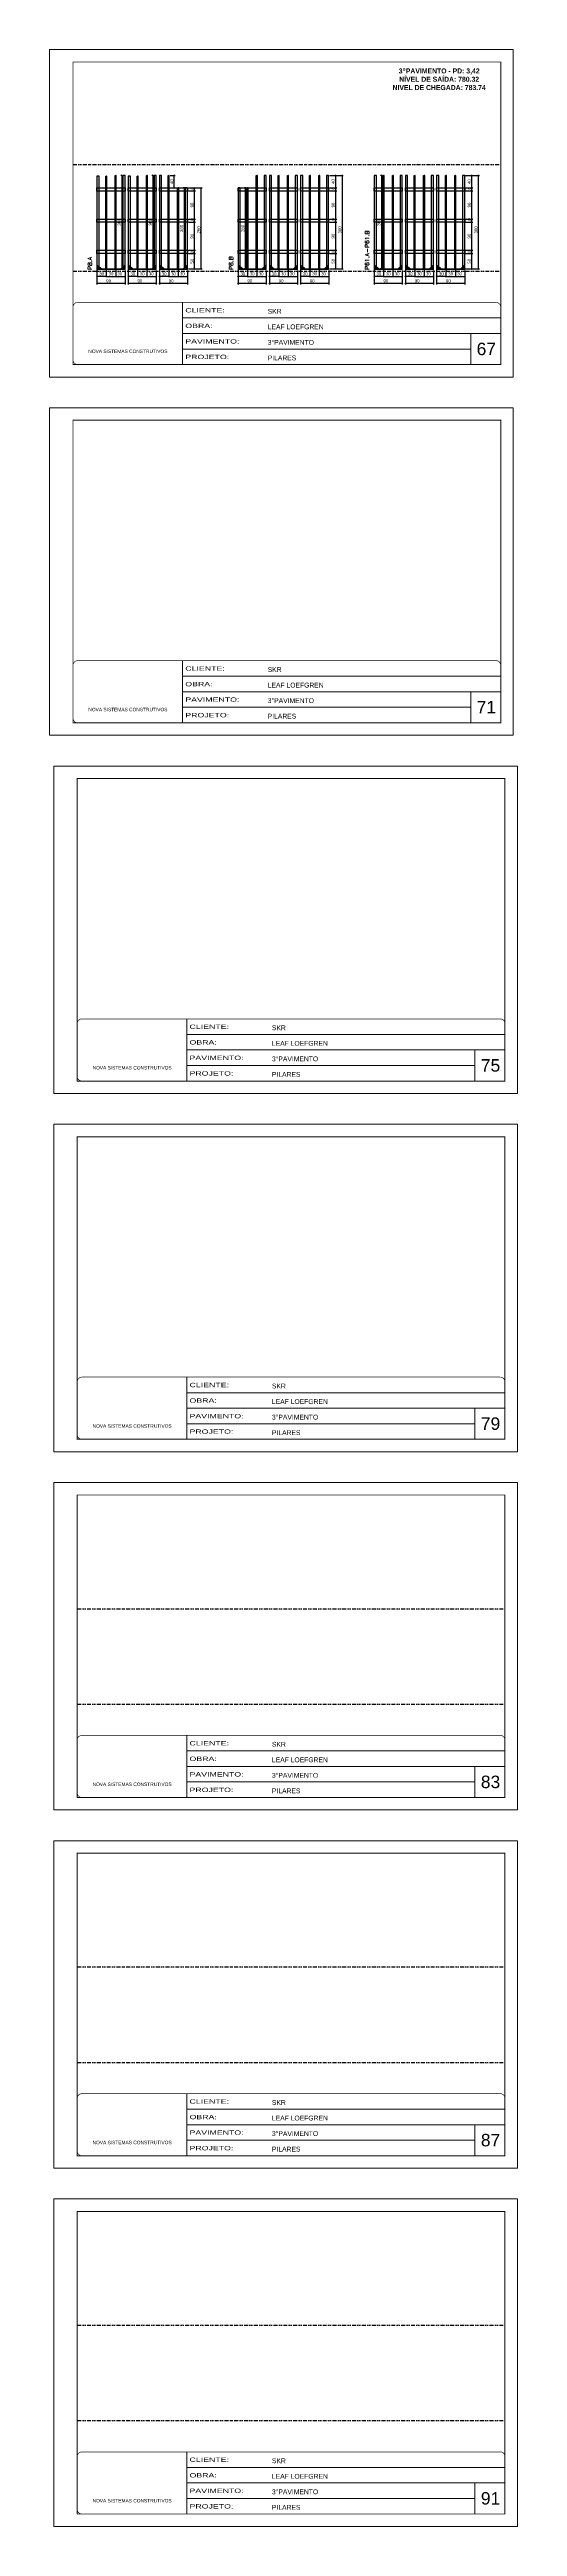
# Model space of a CAD drawing. Extents: x 14400 to 27878, y -21631 to 6985.
# Drawn here: x 17570 to 19068, y -19334 to -11392 of the extents above; entities that cross this region are included whole.
import ezdxf

# ---------------------------------------------------------------- set-up
doc = ezdxf.new("R2010")
doc.units = 0
for name, pattern in [('CONTINUO', [0]), ('DASHED', [0.75, 0.5, -0.25]), ('DIVIDE2', [0.625, 0.25, -0.125, 0, -0.125, 0, -0.125]), ('HIDDEN', [0.375, 0.25, -0.125])]:
    doc.linetypes.add(name, pattern=pattern)
for name, color, linetype, lineweight in [('CARIMBO', 255, 'Continuous', 9), ('Folhas', 255, 'Continuous', 9), ('Madeira', 126, 'Continuous', 18), ('Sarr 2.2x7', 40, 'Continuous', 9), ('SARRAFO DE PRESSAO', 251, 'DASHED', 9), ('Texto Seção', 7, 'Continuous', 15)]:
    doc.layers.add(name, color=color, linetype=linetype, lineweight=lineweight)
for name, color, linetype in [('COTA', 241, 'Continuous'), ('NOMENCLATURA', 7, 'Continuous'), ('Nível', 160, 'Continuous'), ('SARR_2.2x10', 60, 'Continuous'), ('SARR_3.5x7', 81, 'Continuous'), ('SARR_7x7', 40, 'Continuous')]:
    doc.layers.add(name, color=color, linetype=linetype)
doc.styles.add('ARIAL', font='arial.ttf')
doc.styles.add('COTA TECNICA', font='techl___.ttf', dxfattribs={"height": 10})
doc.styles.add('REGUA-120', font='ROMANS.shx', dxfattribs={"height": 15})
doc.styles.add('ROMANC', font='techb___.ttf', dxfattribs={"height": 2.5})
doc.styles.add('Tecnologia', font='')
doc.styles.get('Tecnologia').set_extended_font_data('Forgotten Futurist')
doc.dimstyles.new('PAINEL', dxfattribs={"dimtxt": 10, "dimasz": 3, "dimexe": 3, "dimexo": 3, "dimgap": 3, "dimtad": 1, "dimdec": 1, "dimzin": 12, "dimdsep": 46, "dimtxsty": 'COTA TECNICA', "dimblk1": 'OBLIQUE', "dimblk2": 'OBLIQUE', "dimsah": 1, "dimcen": 0.9, "dimclrd": 4, "dimclre": 4, "dimclrt": 240, "dimadec": 1, "dimazin": 3, "dimtfac": 1, "dimtdec": 1, "dimtmove": 0, "dimatfit": 3, "dimfxl": 1, "dimtolj": 1, "dimtzin": 12, "dimarcsym": 0})

# ---------------------------------------------------------------- blocks, each defined once
blk = doc.blocks.new('9999999999')
at = {"color": 30, "linetype": 'CONTINUO'}
for p, q in [((98564.6, 34230.2), (98564.6, 34429.4)), ((98564.6, 34379.6), (99584, 34379.6)), ((98564.6, 34329.8), (99488, 34329.8)), ((99584, 34329.8), (99488, 34329.8)), ((99488, 34329.8), (99488, 34230.2)), ((98564.6, 34280), (99488, 34280))]:
    blk.add_line(p, q, dxfattribs=at)
at = {"color": 30, "linetype": 'CONTINUO', "const_width": 2}
blk.add_lwpolyline([(99584, 34230.2), (99584, 34414.4, 0.414214), (99569, 34429.4), (98229, 34429.4, 0.414214), (98214, 34414.4), (98214, 34245.2, 0.414214), (98229, 34230.2), (99584, 34230.2)], format="xyb", dxfattribs=at)
at = {"layer": 'Folhas'}
blk.add_lwpolyline([(98139, 34190.2), (99624, 34190.2), (99624, 35240.2), (98139, 35240.2)], close=True, dxfattribs=at)
at = {"layer": 'Folhas', "color": 30, "const_width": 3}
blk.add_lwpolyline([(98214, 34230.2), (99584, 34230.2), (99584, 35200.2), (98214, 35200.2)], close=True, dxfattribs=at)
at = {"color": 7, "linetype": 'Continuous', "ltscale": 5, "style": 'ARIAL'}
for s, height, p in [('SKR', 15.48, (98837.7, 34393.1)), ('3°PAVIMENTO', 15.483, (98837.7, 34293.5)), ('LEAF LOEFGREN', 15.483, (98837.7, 34343.3)), ('NOVA SISTEMAS CONSTRUTIVOS', 11.059, (98263.2, 34267.2)), ('PILARES', 15.48, (98837.7, 34243.7))]:
    blk.add_text(s, height=height, dxfattribs=at).set_placement(p)
at = {"layer": 'Folhas', "color": 7, "style": 'Tecnologia', "width": 1.5}
for s, p in [('CLIENTE:', (98573.7, 34397.2)), ('OBRA:', (98573.7, 34347.3)), ('PAVIMENTO:', (98573.7, 34297.5)), ('PROJETO:', (98573.7, 34247.7))]:
    blk.add_text(s, height=14, dxfattribs=at).set_placement(p)
blk = doc.blocks.new('_Oblique')
at = {"color": 0, "linetype": 'ByBlock', "lineweight": -2}
blk.add_line((-0.5, -0.5), (0.5, 0.5), dxfattribs=at)
blk = doc.blocks.new('*D4634')
at = {"layer": 'COTA', "color": 4, "lineweight": -2, "transparency": 16777216}
for p, q in [((17921.7, -12114.2), (17921.7, -12145.4)), ((18011.7, -12142.4), (17921.7, -12142.4)), ((18011.7, -12114.2), (18011.7, -12145.4))]:
    blk.add_line(p, q, dxfattribs=at)
at = {"layer": 'Defpoints', "color": 0, "transparency": 16777216}
for p in [(17921.7, -12111.2), (17921.7, -12142.4), (18011.7, -12111.2)]:
    blk.add_point(p, dxfattribs=at)
at = {"layer": 'COTA', "color": 4, "lineweight": -2, "transparency": 16777216, "xscale": 3, "yscale": 3, "zscale": 3, "rotation": 180}
blk.add_blockref('_Oblique', (17921.7, -12142.4), dxfattribs=at)
at = {"layer": 'COTA', "color": 4, "lineweight": -2, "transparency": 16777216, "xscale": 3, "yscale": 3, "zscale": 3}
blk.add_blockref('_Oblique', (18011.7, -12142.4), dxfattribs=at)
at = {"layer": 'COTA', "color": 240, "transparency": 16777216, "insert": (17959.2, -12134.2), "char_height": 10, "attachment_point": 5, "style": 'COTA TECNICA'}
blk.add_mtext('\\A1;90', dxfattribs=at)
blk = doc.blocks.new('*D4635')
at = {"layer": 'COTA', "color": 4, "lineweight": -2, "transparency": 16777216}
for p, q in [((18014.7, -12046), (18037.4, -12046)), ((18034.4, -12096), (18034.4, -12046)), ((18014.7, -12096), (18037.4, -12096))]:
    blk.add_line(p, q, dxfattribs=at)
at = {"layer": 'Defpoints', "color": 0, "transparency": 16777216}
for p in [(18011.7, -12046), (18034.4, -12046), (18011.7, -12096)]:
    blk.add_point(p, dxfattribs=at)
at = {"layer": 'COTA', "color": 4, "lineweight": -2, "transparency": 16777216, "xscale": 3, "yscale": 3, "zscale": 3}
for p, rotation in [((18034.4, -12046), 90), ((18034.4, -12096), 270)]:
    blk.add_blockref('_Oblique', p, dxfattribs=dict(at, rotation=rotation))
at = {"layer": 'COTA', "color": 240, "transparency": 16777216, "insert": (18026.3, -12071), "char_height": 10, "attachment_point": 5, "rotation": 90, "style": 'COTA TECNICA'}
blk.add_mtext('\\A1;50', dxfattribs=at)
blk = doc.blocks.new('*D4636')
at = {"layer": 'COTA', "color": 4, "lineweight": -2, "transparency": 16777216}
for p, q in [((18014.7, -12036), (18037.4, -12036)), ((18014.7, -12046), (18037.4, -12046)), ((18034.4, -12046), (18034.4, -12036))]:
    blk.add_line(p, q, dxfattribs=at)
at = {"layer": 'Defpoints', "color": 0, "transparency": 16777216}
for p in [(18011.7, -12036), (18011.7, -12046), (18034.4, -12036)]:
    blk.add_point(p, dxfattribs=at)
at = {"layer": 'COTA', "color": 4, "lineweight": -2, "transparency": 16777216, "xscale": 3, "yscale": 3, "zscale": 3}
for p, rotation in [((18034.4, -12036), 90), ((18034.4, -12046), 270)]:
    blk.add_blockref('_Oblique', p, dxfattribs=dict(at, rotation=rotation))
at = {"layer": 'COTA', "color": 240, "transparency": 16777216, "insert": (18026.3, -12041), "char_height": 10, "attachment_point": 5, "rotation": 90, "style": 'COTA TECNICA'}
blk.add_mtext('\\A1;10', dxfattribs=at)
blk = doc.blocks.new('*D4637')
at = {"layer": 'COTA', "color": 4, "lineweight": -2, "transparency": 16777216}
for p, q in [((18014.7, -11946), (18037.4, -11946)), ((18034.4, -12036), (18034.4, -11946)), ((18014.7, -12036), (18037.4, -12036))]:
    blk.add_line(p, q, dxfattribs=at)
at = {"layer": 'Defpoints', "color": 0, "transparency": 16777216}
for p in [(18011.7, -11946), (18034.4, -11946), (18011.7, -12036)]:
    blk.add_point(p, dxfattribs=at)
at = {"layer": 'COTA', "color": 4, "lineweight": -2, "transparency": 16777216, "xscale": 3, "yscale": 3, "zscale": 3}
for p, rotation in [((18034.4, -11946), 90), ((18034.4, -12036), 270)]:
    blk.add_blockref('_Oblique', p, dxfattribs=dict(at, rotation=rotation))
at = {"layer": 'COTA', "color": 240, "transparency": 16777216, "insert": (18026.3, -11991), "char_height": 10, "attachment_point": 5, "rotation": 90, "style": 'COTA TECNICA'}
blk.add_mtext('\\A1;90', dxfattribs=at)
blk = doc.blocks.new('*D4638')
at = {"layer": 'COTA', "color": 4, "lineweight": -2, "transparency": 16777216}
for p, q in [((18014.7, -11936), (18037.4, -11936)), ((18014.7, -11946), (18037.4, -11946)), ((18034.4, -11946), (18034.4, -11936))]:
    blk.add_line(p, q, dxfattribs=at)
at = {"layer": 'Defpoints', "color": 0, "transparency": 16777216}
for p in [(18011.7, -11936), (18011.7, -11946), (18034.4, -11936)]:
    blk.add_point(p, dxfattribs=at)
at = {"layer": 'COTA', "color": 4, "lineweight": -2, "transparency": 16777216, "xscale": 3, "yscale": 3, "zscale": 3}
for p, rotation in [((18034.4, -11936), 90), ((18034.4, -11946), 270)]:
    blk.add_blockref('_Oblique', p, dxfattribs=dict(at, rotation=rotation))
at = {"layer": 'COTA', "color": 240, "transparency": 16777216, "insert": (18026.3, -11941), "char_height": 10, "attachment_point": 5, "rotation": 90, "style": 'COTA TECNICA'}
blk.add_mtext('\\A1;10', dxfattribs=at)
blk = doc.blocks.new('*D4639')
at = {"layer": 'COTA', "color": 4, "lineweight": -2, "transparency": 16777216}
for p, q in [((18014.7, -11836), (18058.7, -11836)), ((18055.7, -12096), (18055.7, -11836)), ((18014.7, -12096), (18058.7, -12096))]:
    blk.add_line(p, q, dxfattribs=at)
at = {"layer": 'Defpoints', "color": 0, "transparency": 16777216}
for p in [(18011.7, -11836), (18055.7, -11836), (18011.7, -12096)]:
    blk.add_point(p, dxfattribs=at)
at = {"layer": 'COTA', "color": 4, "lineweight": -2, "transparency": 16777216, "xscale": 3, "yscale": 3, "zscale": 3}
for p, rotation in [((18055.7, -11836), 90), ((18055.7, -12096), 270)]:
    blk.add_blockref('_Oblique', p, dxfattribs=dict(at, rotation=rotation))
at = {"layer": 'COTA', "color": 240, "transparency": 16777216, "insert": (18047.6, -11970.7), "char_height": 10, "attachment_point": 5, "rotation": 90, "style": 'COTA TECNICA'}
blk.add_mtext('\\A1;260', dxfattribs=at)
blk = doc.blocks.new('*D4640')
at = {"layer": 'COTA', "color": 4, "lineweight": -2, "transparency": 16777216}
for p, q in [((17821.7, -12114.2), (17821.7, -12145.4)), ((17911.7, -12142.4), (17821.7, -12142.4)), ((17911.7, -12114.2), (17911.7, -12145.4))]:
    blk.add_line(p, q, dxfattribs=at)
at = {"layer": 'Defpoints', "color": 0, "transparency": 16777216}
for p in [(17821.7, -12111.2), (17821.7, -12142.4), (17911.7, -12111.2)]:
    blk.add_point(p, dxfattribs=at)
at = {"layer": 'COTA', "color": 4, "lineweight": -2, "transparency": 16777216, "xscale": 3, "yscale": 3, "zscale": 3, "rotation": 180}
blk.add_blockref('_Oblique', (17821.7, -12142.4), dxfattribs=at)
at = {"layer": 'COTA', "color": 4, "lineweight": -2, "transparency": 16777216, "xscale": 3, "yscale": 3, "zscale": 3}
blk.add_blockref('_Oblique', (17911.7, -12142.4), dxfattribs=at)
at = {"layer": 'COTA', "color": 240, "transparency": 16777216, "insert": (17859.2, -12134.2), "char_height": 10, "attachment_point": 5, "style": 'COTA TECNICA'}
blk.add_mtext('\\A1;90', dxfattribs=at)
blk = doc.blocks.new('*D4641')
at = {"layer": 'COTA', "color": 4, "lineweight": -2, "transparency": 16777216}
for p, q in [((17821.7, -12099), (17821.7, -12122.7)), ((17851.7, -12119.7), (17821.7, -12119.7)), ((17851.7, -12099), (17851.7, -12122.7))]:
    blk.add_line(p, q, dxfattribs=at)
at = {"layer": 'Defpoints', "color": 0, "transparency": 16777216}
for p in [(17821.7, -12096), (17821.7, -12119.7), (17851.7, -12096)]:
    blk.add_point(p, dxfattribs=at)
at = {"layer": 'COTA', "color": 4, "lineweight": -2, "transparency": 16777216, "xscale": 3, "yscale": 3, "zscale": 3, "rotation": 180}
blk.add_blockref('_Oblique', (17821.7, -12119.7), dxfattribs=at)
at = {"layer": 'COTA', "color": 4, "lineweight": -2, "transparency": 16777216, "xscale": 3, "yscale": 3, "zscale": 3}
blk.add_blockref('_Oblique', (17851.7, -12119.7), dxfattribs=at)
at = {"layer": 'COTA', "color": 240, "transparency": 16777216, "insert": (17836.7, -12111.5), "char_height": 10, "attachment_point": 5, "style": 'COTA TECNICA'}
blk.add_mtext('\\A1;30', dxfattribs=at)
blk = doc.blocks.new('*D4642')
at = {"layer": 'COTA', "color": 4, "lineweight": -2, "transparency": 16777216}
for p, q in [((17881.7, -12099), (17881.7, -12122.7)), ((17881.7, -12119.7), (17911.7, -12119.7)), ((17911.7, -12101.2), (17911.7, -12122.7))]:
    blk.add_line(p, q, dxfattribs=at)
at = {"layer": 'Defpoints', "color": 0, "transparency": 16777216}
for p in [(17881.7, -12096), (17911.7, -12098.2), (17911.7, -12119.7)]:
    blk.add_point(p, dxfattribs=at)
at = {"layer": 'COTA', "color": 4, "lineweight": -2, "transparency": 16777216, "xscale": 3, "yscale": 3, "zscale": 3, "rotation": 180}
blk.add_blockref('_Oblique', (17881.7, -12119.7), dxfattribs=at)
at = {"layer": 'COTA', "color": 4, "lineweight": -2, "transparency": 16777216, "xscale": 3, "yscale": 3, "zscale": 3}
blk.add_blockref('_Oblique', (17911.7, -12119.7), dxfattribs=at)
at = {"layer": 'COTA', "color": 240, "transparency": 16777216, "insert": (17895.2, -12111.5), "char_height": 10, "attachment_point": 5, "style": 'COTA TECNICA'}
blk.add_mtext('\\A1;30', dxfattribs=at)
blk = doc.blocks.new('*D4643')
at = {"layer": 'COTA', "color": 4, "lineweight": -2, "transparency": 16777216}
for p, q in [((17851.7, -12099), (17851.7, -12122.7)), ((17851.7, -12119.7), (17881.7, -12119.7)), ((17881.7, -12099), (17881.7, -12122.7))]:
    blk.add_line(p, q, dxfattribs=at)
at = {"layer": 'Defpoints', "color": 0, "transparency": 16777216}
for p in [(17851.7, -12096), (17881.7, -12096), (17881.7, -12119.7)]:
    blk.add_point(p, dxfattribs=at)
at = {"layer": 'COTA', "color": 4, "lineweight": -2, "transparency": 16777216, "xscale": 3, "yscale": 3, "zscale": 3, "rotation": 180}
blk.add_blockref('_Oblique', (17851.7, -12119.7), dxfattribs=at)
at = {"layer": 'COTA', "color": 4, "lineweight": -2, "transparency": 16777216, "xscale": 3, "yscale": 3, "zscale": 3}
blk.add_blockref('_Oblique', (17881.7, -12119.7), dxfattribs=at)
at = {"layer": 'COTA', "color": 240, "transparency": 16777216, "insert": (17866.7, -12111.5), "char_height": 10, "attachment_point": 5, "style": 'COTA TECNICA'}
blk.add_mtext('\\A1;30', dxfattribs=at)
blk = doc.blocks.new('*D4649')
at = {"layer": 'COTA', "color": 4, "lineweight": -2, "transparency": 16777216}
for p, q in [((17901.7, -11796), (17898, -11796)), ((17901, -11796), (17901, -12096)), ((17901.7, -12096), (17898, -12096))]:
    blk.add_line(p, q, dxfattribs=at)
at = {"layer": 'Defpoints', "color": 0, "transparency": 16777216}
for p in [(17904.7, -11796), (17901, -12096), (17904.7, -12096)]:
    blk.add_point(p, dxfattribs=at)
at = {"layer": 'COTA', "color": 4, "lineweight": -2, "transparency": 16777216, "xscale": 3, "yscale": 3, "zscale": 3}
for p, rotation in [((17901, -11796), 90), ((17901, -12096), 270)]:
    blk.add_blockref('_Oblique', p, dxfattribs=dict(at, rotation=rotation))
at = {"layer": 'COTA', "color": 240, "transparency": 16777216, "insert": (17892.8, -11946), "char_height": 10, "attachment_point": 5, "rotation": 90, "style": 'COTA TECNICA'}
blk.add_mtext('\\A1;300', dxfattribs=at)
blk = doc.blocks.new('*D4644')
at = {"layer": 'COTA', "color": 4, "lineweight": -2, "transparency": 16777216}
for p, q in [((18014.7, -11846), (18037.4, -11846)), ((18034.4, -11936), (18034.4, -11846)), ((18014.7, -11936), (18037.4, -11936))]:
    blk.add_line(p, q, dxfattribs=at)
at = {"layer": 'Defpoints', "color": 0, "transparency": 16777216}
for p in [(18011.7, -11846), (18034.4, -11846), (18011.7, -11936)]:
    blk.add_point(p, dxfattribs=at)
at = {"layer": 'COTA', "color": 4, "lineweight": -2, "transparency": 16777216, "xscale": 3, "yscale": 3, "zscale": 3}
for p, rotation in [((18034.4, -11846), 90), ((18034.4, -11936), 270)]:
    blk.add_blockref('_Oblique', p, dxfattribs=dict(at, rotation=rotation))
at = {"layer": 'COTA', "color": 240, "transparency": 16777216, "insert": (18026.3, -11891), "char_height": 10, "attachment_point": 5, "rotation": 90, "style": 'COTA TECNICA'}
blk.add_mtext('\\A1;90', dxfattribs=at)
blk = doc.blocks.new('*D4645')
at = {"layer": 'COTA', "color": 4, "lineweight": -2, "transparency": 16777216}
for p, q in [((18014.7, -11836), (18037.4, -11836)), ((18014.7, -11846), (18037.4, -11846)), ((18034.4, -11846), (18034.4, -11836))]:
    blk.add_line(p, q, dxfattribs=at)
at = {"layer": 'Defpoints', "color": 0, "transparency": 16777216}
for p in [(18011.7, -11836), (18011.7, -11846), (18034.4, -11836)]:
    blk.add_point(p, dxfattribs=at)
at = {"layer": 'COTA', "color": 4, "lineweight": -2, "transparency": 16777216, "xscale": 3, "yscale": 3, "zscale": 3}
for p, rotation in [((18034.4, -11836), 90), ((18034.4, -11846), 270)]:
    blk.add_blockref('_Oblique', p, dxfattribs=dict(at, rotation=rotation))
at = {"layer": 'COTA', "color": 240, "transparency": 16777216, "insert": (18026.3, -11841), "char_height": 10, "attachment_point": 5, "rotation": 90, "style": 'COTA TECNICA'}
blk.add_mtext('\\A1;10', dxfattribs=at)
blk = doc.blocks.new('*D4631')
at = {"layer": 'COTA', "color": 4, "lineweight": -2, "transparency": 16777216}
for p, q in [((17921.7, -12099), (17921.7, -12122.7)), ((17951.7, -12119.7), (17921.7, -12119.7)), ((17951.7, -12099), (17951.7, -12122.7))]:
    blk.add_line(p, q, dxfattribs=at)
at = {"layer": 'Defpoints', "color": 0, "transparency": 16777216}
for p in [(17921.7, -12096), (17921.7, -12119.7), (17951.7, -12096)]:
    blk.add_point(p, dxfattribs=at)
at = {"layer": 'COTA', "color": 4, "lineweight": -2, "transparency": 16777216, "xscale": 3, "yscale": 3, "zscale": 3, "rotation": 180}
blk.add_blockref('_Oblique', (17921.7, -12119.7), dxfattribs=at)
at = {"layer": 'COTA', "color": 4, "lineweight": -2, "transparency": 16777216, "xscale": 3, "yscale": 3, "zscale": 3}
blk.add_blockref('_Oblique', (17951.7, -12119.7), dxfattribs=at)
at = {"layer": 'COTA', "color": 240, "transparency": 16777216, "insert": (17936.7, -12111.5), "char_height": 10, "attachment_point": 5, "style": 'COTA TECNICA'}
blk.add_mtext('\\A1;30', dxfattribs=at)
blk = doc.blocks.new('*D4632')
at = {"layer": 'COTA', "color": 4, "lineweight": -2, "transparency": 16777216}
for p, q in [((17981.7, -12099), (17981.7, -12122.7)), ((17981.7, -12119.7), (18011.7, -12119.7)), ((18011.7, -12101.2), (18011.7, -12122.7))]:
    blk.add_line(p, q, dxfattribs=at)
at = {"layer": 'Defpoints', "color": 0, "transparency": 16777216}
for p in [(17981.7, -12096), (18011.7, -12098.2), (18011.7, -12119.7)]:
    blk.add_point(p, dxfattribs=at)
at = {"layer": 'COTA', "color": 4, "lineweight": -2, "transparency": 16777216, "xscale": 3, "yscale": 3, "zscale": 3, "rotation": 180}
blk.add_blockref('_Oblique', (17981.7, -12119.7), dxfattribs=at)
at = {"layer": 'COTA', "color": 4, "lineweight": -2, "transparency": 16777216, "xscale": 3, "yscale": 3, "zscale": 3}
blk.add_blockref('_Oblique', (18011.7, -12119.7), dxfattribs=at)
at = {"layer": 'COTA', "color": 240, "transparency": 16777216, "insert": (17995.2, -12111.5), "char_height": 10, "attachment_point": 5, "style": 'COTA TECNICA'}
blk.add_mtext('\\A1;30', dxfattribs=at)
blk = doc.blocks.new('*D4633')
at = {"layer": 'COTA', "color": 4, "lineweight": -2, "transparency": 16777216}
for p, q in [((17951.7, -12099), (17951.7, -12122.7)), ((17951.7, -12119.7), (17981.7, -12119.7)), ((17981.7, -12099), (17981.7, -12122.7))]:
    blk.add_line(p, q, dxfattribs=at)
at = {"layer": 'Defpoints', "color": 0, "transparency": 16777216}
for p in [(17951.7, -12096), (17981.7, -12096), (17981.7, -12119.7)]:
    blk.add_point(p, dxfattribs=at)
at = {"layer": 'COTA', "color": 4, "lineweight": -2, "transparency": 16777216, "xscale": 3, "yscale": 3, "zscale": 3, "rotation": 180}
blk.add_blockref('_Oblique', (17951.7, -12119.7), dxfattribs=at)
at = {"layer": 'COTA', "color": 4, "lineweight": -2, "transparency": 16777216, "xscale": 3, "yscale": 3, "zscale": 3}
blk.add_blockref('_Oblique', (17981.7, -12119.7), dxfattribs=at)
at = {"layer": 'COTA', "color": 240, "transparency": 16777216, "insert": (17966.7, -12111.5), "char_height": 10, "attachment_point": 5, "style": 'COTA TECNICA'}
blk.add_mtext('\\A1;30', dxfattribs=at)
blk = doc.blocks.new('*D4648')
at = {"layer": 'COTA', "color": 4, "lineweight": -2, "transparency": 16777216}
for p, q in [((18001.7, -11836), (17998, -11836)), ((18001, -11836), (18001, -12096)), ((18001.7, -12096), (17998, -12096))]:
    blk.add_line(p, q, dxfattribs=at)
at = {"layer": 'Defpoints', "color": 0, "transparency": 16777216}
for p in [(18004.7, -11836), (18001, -12096), (18004.7, -12096)]:
    blk.add_point(p, dxfattribs=at)
at = {"layer": 'COTA', "color": 4, "lineweight": -2, "transparency": 16777216, "xscale": 3, "yscale": 3, "zscale": 3}
for p, rotation in [((18001, -11836), 90), ((18001, -12096), 270)]:
    blk.add_blockref('_Oblique', p, dxfattribs=dict(at, rotation=rotation))
at = {"layer": 'COTA', "color": 240, "transparency": 16777216, "insert": (17992.9, -11966), "char_height": 10, "attachment_point": 5, "rotation": 90, "style": 'COTA TECNICA'}
blk.add_mtext('\\A1;260', dxfattribs=at)
blk = doc.blocks.new('*D4647')
at = {"layer": 'COTA', "color": 4, "lineweight": -2, "transparency": 16777216}
for p, q in [((17956.5, -11796), (17972.5, -11796)), ((17969.5, -11836), (17969.5, -11796)), ((17956.5, -11836), (17972.5, -11836))]:
    blk.add_line(p, q, dxfattribs=at)
at = {"layer": 'Defpoints', "color": 0, "transparency": 16777216}
for p in [(17953.5, -11796), (17969.5, -11796), (17953.5, -11836)]:
    blk.add_point(p, dxfattribs=at)
at = {"layer": 'COTA', "color": 4, "lineweight": -2, "transparency": 16777216, "xscale": 3, "yscale": 3, "zscale": 3}
for p, rotation in [((17969.5, -11796), 90), ((17969.5, -11836), 270)]:
    blk.add_blockref('_Oblique', p, dxfattribs=dict(at, rotation=rotation))
at = {"layer": 'COTA', "color": 240, "transparency": 16777216, "insert": (17961.4, -11816), "char_height": 10, "attachment_point": 5, "rotation": 90, "style": 'COTA TECNICA'}
blk.add_mtext('\\A1;40', dxfattribs=at)
blk = doc.blocks.new('*D4616')
at = {"layer": 'COTA', "color": 4, "lineweight": -2, "transparency": 16777216}
for p, q in [((18273.9, -12114.2), (18273.9, -12145.4)), ((18363.9, -12142.4), (18273.9, -12142.4)), ((18363.9, -12114.2), (18363.9, -12145.4))]:
    blk.add_line(p, q, dxfattribs=at)
at = {"layer": 'Defpoints', "color": 0, "transparency": 16777216}
for p in [(18273.9, -12111.2), (18273.9, -12142.4), (18363.9, -12111.2)]:
    blk.add_point(p, dxfattribs=at)
at = {"layer": 'COTA', "color": 4, "lineweight": -2, "transparency": 16777216, "xscale": 3, "yscale": 3, "zscale": 3, "rotation": 180}
blk.add_blockref('_Oblique', (18273.9, -12142.4), dxfattribs=at)
at = {"layer": 'COTA', "color": 4, "lineweight": -2, "transparency": 16777216, "xscale": 3, "yscale": 3, "zscale": 3}
blk.add_blockref('_Oblique', (18363.9, -12142.4), dxfattribs=at)
at = {"layer": 'COTA', "color": 240, "transparency": 16777216, "insert": (18311.4, -12134.2), "char_height": 10, "attachment_point": 5, "style": 'COTA TECNICA'}
blk.add_mtext('\\A1;90', dxfattribs=at)
blk = doc.blocks.new('*D4622')
at = {"layer": 'COTA', "color": 4, "lineweight": -2, "transparency": 16777216}
for p, q in [((18173.9, -12114.2), (18173.9, -12145.4)), ((18263.9, -12142.4), (18173.9, -12142.4)), ((18263.9, -12114.2), (18263.9, -12145.4))]:
    blk.add_line(p, q, dxfattribs=at)
at = {"layer": 'Defpoints', "color": 0, "transparency": 16777216}
for p in [(18173.9, -12111.2), (18173.9, -12142.4), (18263.9, -12111.2)]:
    blk.add_point(p, dxfattribs=at)
at = {"layer": 'COTA', "color": 4, "lineweight": -2, "transparency": 16777216, "xscale": 3, "yscale": 3, "zscale": 3, "rotation": 180}
blk.add_blockref('_Oblique', (18173.9, -12142.4), dxfattribs=at)
at = {"layer": 'COTA', "color": 4, "lineweight": -2, "transparency": 16777216, "xscale": 3, "yscale": 3, "zscale": 3}
blk.add_blockref('_Oblique', (18263.9, -12142.4), dxfattribs=at)
at = {"layer": 'COTA', "color": 240, "transparency": 16777216, "insert": (18211.4, -12134.2), "char_height": 10, "attachment_point": 5, "style": 'COTA TECNICA'}
blk.add_mtext('\\A1;90', dxfattribs=at)
blk = doc.blocks.new('*D4623')
at = {"layer": 'COTA', "color": 4, "lineweight": -2, "transparency": 16777216}
for p, q in [((18173.9, -12099), (18173.9, -12122.7)), ((18203.9, -12119.7), (18173.9, -12119.7)), ((18203.9, -12099), (18203.9, -12122.7))]:
    blk.add_line(p, q, dxfattribs=at)
at = {"layer": 'Defpoints', "color": 0, "transparency": 16777216}
for p in [(18173.9, -12096), (18173.9, -12119.7), (18203.9, -12096)]:
    blk.add_point(p, dxfattribs=at)
at = {"layer": 'COTA', "color": 4, "lineweight": -2, "transparency": 16777216, "xscale": 3, "yscale": 3, "zscale": 3, "rotation": 180}
blk.add_blockref('_Oblique', (18173.9, -12119.7), dxfattribs=at)
at = {"layer": 'COTA', "color": 4, "lineweight": -2, "transparency": 16777216, "xscale": 3, "yscale": 3, "zscale": 3}
blk.add_blockref('_Oblique', (18203.9, -12119.7), dxfattribs=at)
at = {"layer": 'COTA', "color": 240, "transparency": 16777216, "insert": (18188.9, -12111.5), "char_height": 10, "attachment_point": 5, "style": 'COTA TECNICA'}
blk.add_mtext('\\A1;30', dxfattribs=at)
blk = doc.blocks.new('*D4624')
at = {"layer": 'COTA', "color": 4, "lineweight": -2, "transparency": 16777216}
for p, q in [((18233.9, -12099), (18233.9, -12122.7)), ((18233.9, -12119.7), (18263.9, -12119.7)), ((18263.9, -12101.2), (18263.9, -12122.7))]:
    blk.add_line(p, q, dxfattribs=at)
at = {"layer": 'Defpoints', "color": 0, "transparency": 16777216}
for p in [(18233.9, -12096), (18263.9, -12098.2), (18263.9, -12119.7)]:
    blk.add_point(p, dxfattribs=at)
at = {"layer": 'COTA', "color": 4, "lineweight": -2, "transparency": 16777216, "xscale": 3, "yscale": 3, "zscale": 3, "rotation": 180}
blk.add_blockref('_Oblique', (18233.9, -12119.7), dxfattribs=at)
at = {"layer": 'COTA', "color": 4, "lineweight": -2, "transparency": 16777216, "xscale": 3, "yscale": 3, "zscale": 3}
blk.add_blockref('_Oblique', (18263.9, -12119.7), dxfattribs=at)
at = {"layer": 'COTA', "color": 240, "transparency": 16777216, "insert": (18247.4, -12111.5), "char_height": 10, "attachment_point": 5, "style": 'COTA TECNICA'}
blk.add_mtext('\\A1;30', dxfattribs=at)
blk = doc.blocks.new('*D4625')
at = {"layer": 'COTA', "color": 4, "lineweight": -2, "transparency": 16777216}
for p, q in [((18203.9, -12099), (18203.9, -12122.7)), ((18203.9, -12119.7), (18233.9, -12119.7)), ((18233.9, -12099), (18233.9, -12122.7))]:
    blk.add_line(p, q, dxfattribs=at)
at = {"layer": 'Defpoints', "color": 0, "transparency": 16777216}
for p in [(18203.9, -12096), (18233.9, -12096), (18233.9, -12119.7)]:
    blk.add_point(p, dxfattribs=at)
at = {"layer": 'COTA', "color": 4, "lineweight": -2, "transparency": 16777216, "xscale": 3, "yscale": 3, "zscale": 3, "rotation": 180}
blk.add_blockref('_Oblique', (18203.9, -12119.7), dxfattribs=at)
at = {"layer": 'COTA', "color": 4, "lineweight": -2, "transparency": 16777216, "xscale": 3, "yscale": 3, "zscale": 3}
blk.add_blockref('_Oblique', (18233.9, -12119.7), dxfattribs=at)
at = {"layer": 'COTA', "color": 240, "transparency": 16777216, "insert": (18218.9, -12111.5), "char_height": 10, "attachment_point": 5, "style": 'COTA TECNICA'}
blk.add_mtext('\\A1;30', dxfattribs=at)
blk = doc.blocks.new('*D4628')
at = {"layer": 'COTA', "color": 4, "lineweight": -2, "transparency": 16777216}
for p, q in [((18273.9, -12099), (18273.9, -12122.7)), ((18303.9, -12119.7), (18273.9, -12119.7)), ((18303.9, -12099), (18303.9, -12122.7))]:
    blk.add_line(p, q, dxfattribs=at)
at = {"layer": 'Defpoints', "color": 0, "transparency": 16777216}
for p in [(18273.9, -12096), (18273.9, -12119.7), (18303.9, -12096)]:
    blk.add_point(p, dxfattribs=at)
at = {"layer": 'COTA', "color": 4, "lineweight": -2, "transparency": 16777216, "xscale": 3, "yscale": 3, "zscale": 3, "rotation": 180}
blk.add_blockref('_Oblique', (18273.9, -12119.7), dxfattribs=at)
at = {"layer": 'COTA', "color": 4, "lineweight": -2, "transparency": 16777216, "xscale": 3, "yscale": 3, "zscale": 3}
blk.add_blockref('_Oblique', (18303.9, -12119.7), dxfattribs=at)
at = {"layer": 'COTA', "color": 240, "transparency": 16777216, "insert": (18288.9, -12111.5), "char_height": 10, "attachment_point": 5, "style": 'COTA TECNICA'}
blk.add_mtext('\\A1;30', dxfattribs=at)
blk = doc.blocks.new('*D4629')
at = {"layer": 'COTA', "color": 4, "lineweight": -2, "transparency": 16777216}
for p, q in [((18333.9, -12099), (18333.9, -12122.7)), ((18333.9, -12119.7), (18363.9, -12119.7)), ((18363.9, -12101.2), (18363.9, -12122.7))]:
    blk.add_line(p, q, dxfattribs=at)
at = {"layer": 'Defpoints', "color": 0, "transparency": 16777216}
for p in [(18333.9, -12096), (18363.9, -12098.2), (18363.9, -12119.7)]:
    blk.add_point(p, dxfattribs=at)
at = {"layer": 'COTA', "color": 4, "lineweight": -2, "transparency": 16777216, "xscale": 3, "yscale": 3, "zscale": 3, "rotation": 180}
blk.add_blockref('_Oblique', (18333.9, -12119.7), dxfattribs=at)
at = {"layer": 'COTA', "color": 4, "lineweight": -2, "transparency": 16777216, "xscale": 3, "yscale": 3, "zscale": 3}
blk.add_blockref('_Oblique', (18363.9, -12119.7), dxfattribs=at)
at = {"layer": 'COTA', "color": 240, "transparency": 16777216, "insert": (18347.4, -12111.5), "char_height": 10, "attachment_point": 5, "style": 'COTA TECNICA'}
blk.add_mtext('\\A1;30', dxfattribs=at)
blk = doc.blocks.new('*D4630')
at = {"layer": 'COTA', "color": 4, "lineweight": -2, "transparency": 16777216}
for p, q in [((18303.9, -12099), (18303.9, -12122.7)), ((18303.9, -12119.7), (18333.9, -12119.7)), ((18333.9, -12099), (18333.9, -12122.7))]:
    blk.add_line(p, q, dxfattribs=at)
at = {"layer": 'Defpoints', "color": 0, "transparency": 16777216}
for p in [(18303.9, -12096), (18333.9, -12096), (18333.9, -12119.7)]:
    blk.add_point(p, dxfattribs=at)
at = {"layer": 'COTA', "color": 4, "lineweight": -2, "transparency": 16777216, "xscale": 3, "yscale": 3, "zscale": 3, "rotation": 180}
blk.add_blockref('_Oblique', (18303.9, -12119.7), dxfattribs=at)
at = {"layer": 'COTA', "color": 4, "lineweight": -2, "transparency": 16777216, "xscale": 3, "yscale": 3, "zscale": 3}
blk.add_blockref('_Oblique', (18333.9, -12119.7), dxfattribs=at)
at = {"layer": 'COTA', "color": 240, "transparency": 16777216, "insert": (18318.9, -12111.5), "char_height": 10, "attachment_point": 5, "style": 'COTA TECNICA'}
blk.add_mtext('\\A1;30', dxfattribs=at)
blk = doc.blocks.new('*D4615')
at = {"layer": 'COTA', "color": 4, "lineweight": -2, "transparency": 16777216}
for p, q in [((18199.1, -11836), (18193.8, -11836)), ((18196.8, -11836), (18196.8, -12096)), ((18199.1, -12096), (18193.8, -12096))]:
    blk.add_line(p, q, dxfattribs=at)
at = {"layer": 'Defpoints', "color": 0, "transparency": 16777216}
for p in [(18202.1, -11836), (18196.8, -12096), (18202.1, -12096)]:
    blk.add_point(p, dxfattribs=at)
at = {"layer": 'COTA', "color": 4, "lineweight": -2, "transparency": 16777216, "xscale": 3, "yscale": 3, "zscale": 3}
for p, rotation in [((18196.8, -11836), 90), ((18196.8, -12096), 270)]:
    blk.add_blockref('_Oblique', p, dxfattribs=dict(at, rotation=rotation))
at = {"layer": 'COTA', "color": 240, "transparency": 16777216, "insert": (18188.7, -11966), "char_height": 10, "attachment_point": 5, "rotation": 90, "style": 'COTA TECNICA'}
blk.add_mtext('\\A1;260', dxfattribs=at)
blk = doc.blocks.new('*D4650')
at = {"layer": 'COTA', "color": 4, "lineweight": -2, "transparency": 16777216}
for p, q in [((17721.7, -12114.2), (17721.7, -12145.4)), ((17811.7, -12142.4), (17721.7, -12142.4)), ((17811.7, -12114.2), (17811.7, -12145.4))]:
    blk.add_line(p, q, dxfattribs=at)
at = {"layer": 'Defpoints', "color": 0, "transparency": 16777216}
for p in [(17721.7, -12111.2), (17721.7, -12142.4), (17811.7, -12111.2)]:
    blk.add_point(p, dxfattribs=at)
at = {"layer": 'COTA', "color": 4, "lineweight": -2, "transparency": 16777216, "xscale": 3, "yscale": 3, "zscale": 3, "rotation": 180}
blk.add_blockref('_Oblique', (17721.7, -12142.4), dxfattribs=at)
at = {"layer": 'COTA', "color": 4, "lineweight": -2, "transparency": 16777216, "xscale": 3, "yscale": 3, "zscale": 3}
blk.add_blockref('_Oblique', (17811.7, -12142.4), dxfattribs=at)
at = {"layer": 'COTA', "color": 240, "transparency": 16777216, "insert": (17759.2, -12134.2), "char_height": 10, "attachment_point": 5, "style": 'COTA TECNICA'}
blk.add_mtext('\\A1;90', dxfattribs=at)
blk = doc.blocks.new('*D4651')
at = {"layer": 'COTA', "color": 4, "lineweight": -2, "transparency": 16777216}
for p, q in [((17721.7, -12099), (17721.7, -12122.7)), ((17751.7, -12119.7), (17721.7, -12119.7)), ((17751.7, -12099), (17751.7, -12122.7))]:
    blk.add_line(p, q, dxfattribs=at)
at = {"layer": 'Defpoints', "color": 0, "transparency": 16777216}
for p in [(17721.7, -12096), (17721.7, -12119.7), (17751.7, -12096)]:
    blk.add_point(p, dxfattribs=at)
at = {"layer": 'COTA', "color": 4, "lineweight": -2, "transparency": 16777216, "xscale": 3, "yscale": 3, "zscale": 3, "rotation": 180}
blk.add_blockref('_Oblique', (17721.7, -12119.7), dxfattribs=at)
at = {"layer": 'COTA', "color": 4, "lineweight": -2, "transparency": 16777216, "xscale": 3, "yscale": 3, "zscale": 3}
blk.add_blockref('_Oblique', (17751.7, -12119.7), dxfattribs=at)
at = {"layer": 'COTA', "color": 240, "transparency": 16777216, "insert": (17736.7, -12111.5), "char_height": 10, "attachment_point": 5, "style": 'COTA TECNICA'}
blk.add_mtext('\\A1;30', dxfattribs=at)
blk = doc.blocks.new('*D4652')
at = {"layer": 'COTA', "color": 4, "lineweight": -2, "transparency": 16777216}
for p, q in [((17781.7, -12099), (17781.7, -12122.7)), ((17781.7, -12119.7), (17811.7, -12119.7)), ((17811.7, -12101.2), (17811.7, -12122.7))]:
    blk.add_line(p, q, dxfattribs=at)
at = {"layer": 'Defpoints', "color": 0, "transparency": 16777216}
for p in [(17781.7, -12096), (17811.7, -12098.2), (17811.7, -12119.7)]:
    blk.add_point(p, dxfattribs=at)
at = {"layer": 'COTA', "color": 4, "lineweight": -2, "transparency": 16777216, "xscale": 3, "yscale": 3, "zscale": 3, "rotation": 180}
blk.add_blockref('_Oblique', (17781.7, -12119.7), dxfattribs=at)
at = {"layer": 'COTA', "color": 4, "lineweight": -2, "transparency": 16777216, "xscale": 3, "yscale": 3, "zscale": 3}
blk.add_blockref('_Oblique', (17811.7, -12119.7), dxfattribs=at)
at = {"layer": 'COTA', "color": 240, "transparency": 16777216, "insert": (17795.2, -12111.5), "char_height": 10, "attachment_point": 5, "style": 'COTA TECNICA'}
blk.add_mtext('\\A1;30', dxfattribs=at)
blk = doc.blocks.new('*D4653')
at = {"layer": 'COTA', "color": 4, "lineweight": -2, "transparency": 16777216}
for p, q in [((17751.7, -12099), (17751.7, -12122.7)), ((17751.7, -12119.7), (17781.7, -12119.7)), ((17781.7, -12099), (17781.7, -12122.7))]:
    blk.add_line(p, q, dxfattribs=at)
at = {"layer": 'Defpoints', "color": 0, "transparency": 16777216}
for p in [(17751.7, -12096), (17781.7, -12096), (17781.7, -12119.7)]:
    blk.add_point(p, dxfattribs=at)
at = {"layer": 'COTA', "color": 4, "lineweight": -2, "transparency": 16777216, "xscale": 3, "yscale": 3, "zscale": 3, "rotation": 180}
blk.add_blockref('_Oblique', (17751.7, -12119.7), dxfattribs=at)
at = {"layer": 'COTA', "color": 4, "lineweight": -2, "transparency": 16777216, "xscale": 3, "yscale": 3, "zscale": 3}
blk.add_blockref('_Oblique', (17781.7, -12119.7), dxfattribs=at)
at = {"layer": 'COTA', "color": 240, "transparency": 16777216, "insert": (17766.7, -12111.5), "char_height": 10, "attachment_point": 5, "style": 'COTA TECNICA'}
blk.add_mtext('\\A1;30', dxfattribs=at)
blk = doc.blocks.new('*D4654')
at = {"layer": 'COTA', "color": 4, "lineweight": -2, "transparency": 16777216}
for p, q in [((17801.7, -11796), (17798, -11796)), ((17801, -11796), (17801, -12096)), ((17801.7, -12096), (17798, -12096))]:
    blk.add_line(p, q, dxfattribs=at)
at = {"layer": 'Defpoints', "color": 0, "transparency": 16777216}
for p in [(17804.7, -11796), (17801, -12096), (17804.7, -12096)]:
    blk.add_point(p, dxfattribs=at)
at = {"layer": 'COTA', "color": 4, "lineweight": -2, "transparency": 16777216, "xscale": 3, "yscale": 3, "zscale": 3}
for p, rotation in [((17801, -11796), 90), ((17801, -12096), 270)]:
    blk.add_blockref('_Oblique', p, dxfattribs=dict(at, rotation=rotation))
at = {"layer": 'COTA', "color": 240, "transparency": 16777216, "insert": (17792.8, -11946), "char_height": 10, "attachment_point": 5, "rotation": 90, "style": 'COTA TECNICA'}
blk.add_mtext('\\A1;300', dxfattribs=at)
blk = doc.blocks.new('*D4655')
at = {"layer": 'COTA', "color": 4, "lineweight": -2, "transparency": 16777216}
for p, q in [((18373.9, -12114.2), (18373.9, -12145.4)), ((18463.9, -12142.4), (18373.9, -12142.4)), ((18463.9, -12114.2), (18463.9, -12145.4))]:
    blk.add_line(p, q, dxfattribs=at)
at = {"layer": 'Defpoints', "color": 0, "transparency": 16777216}
for p in [(18373.9, -12111.2), (18373.9, -12142.4), (18463.9, -12111.2)]:
    blk.add_point(p, dxfattribs=at)
at = {"layer": 'COTA', "color": 4, "lineweight": -2, "transparency": 16777216, "xscale": 3, "yscale": 3, "zscale": 3, "rotation": 180}
blk.add_blockref('_Oblique', (18373.9, -12142.4), dxfattribs=at)
at = {"layer": 'COTA', "color": 4, "lineweight": -2, "transparency": 16777216, "xscale": 3, "yscale": 3, "zscale": 3}
blk.add_blockref('_Oblique', (18463.9, -12142.4), dxfattribs=at)
at = {"layer": 'COTA', "color": 240, "transparency": 16777216, "insert": (18411.4, -12134.2), "char_height": 10, "attachment_point": 5, "style": 'COTA TECNICA'}
blk.add_mtext('\\A1;90', dxfattribs=at)
blk = doc.blocks.new('*D4656')
at = {"layer": 'COTA', "color": 4, "lineweight": -2, "transparency": 16777216}
for p, q in [((18373.9, -12099), (18373.9, -12122.7)), ((18403.9, -12119.7), (18373.9, -12119.7)), ((18403.9, -12099), (18403.9, -12122.7))]:
    blk.add_line(p, q, dxfattribs=at)
at = {"layer": 'Defpoints', "color": 0, "transparency": 16777216}
for p in [(18373.9, -12096), (18373.9, -12119.7), (18403.9, -12096)]:
    blk.add_point(p, dxfattribs=at)
at = {"layer": 'COTA', "color": 4, "lineweight": -2, "transparency": 16777216, "xscale": 3, "yscale": 3, "zscale": 3, "rotation": 180}
blk.add_blockref('_Oblique', (18373.9, -12119.7), dxfattribs=at)
at = {"layer": 'COTA', "color": 4, "lineweight": -2, "transparency": 16777216, "xscale": 3, "yscale": 3, "zscale": 3}
blk.add_blockref('_Oblique', (18403.9, -12119.7), dxfattribs=at)
at = {"layer": 'COTA', "color": 240, "transparency": 16777216, "insert": (18388.9, -12111.5), "char_height": 10, "attachment_point": 5, "style": 'COTA TECNICA'}
blk.add_mtext('\\A1;30', dxfattribs=at)
blk = doc.blocks.new('*D4657')
at = {"layer": 'COTA', "color": 4, "lineweight": -2, "transparency": 16777216}
for p, q in [((18433.9, -12099), (18433.9, -12122.7)), ((18433.9, -12119.7), (18463.9, -12119.7)), ((18463.9, -12101.2), (18463.9, -12122.7))]:
    blk.add_line(p, q, dxfattribs=at)
at = {"layer": 'Defpoints', "color": 0, "transparency": 16777216}
for p in [(18433.9, -12096), (18463.9, -12098.2), (18463.9, -12119.7)]:
    blk.add_point(p, dxfattribs=at)
at = {"layer": 'COTA', "color": 4, "lineweight": -2, "transparency": 16777216, "xscale": 3, "yscale": 3, "zscale": 3, "rotation": 180}
blk.add_blockref('_Oblique', (18433.9, -12119.7), dxfattribs=at)
at = {"layer": 'COTA', "color": 4, "lineweight": -2, "transparency": 16777216, "xscale": 3, "yscale": 3, "zscale": 3}
blk.add_blockref('_Oblique', (18463.9, -12119.7), dxfattribs=at)
at = {"layer": 'COTA', "color": 240, "transparency": 16777216, "insert": (18447.4, -12111.5), "char_height": 10, "attachment_point": 5, "style": 'COTA TECNICA'}
blk.add_mtext('\\A1;30', dxfattribs=at)
blk = doc.blocks.new('*D4658')
at = {"layer": 'COTA', "color": 4, "lineweight": -2, "transparency": 16777216}
for p, q in [((18403.9, -12099), (18403.9, -12122.7)), ((18403.9, -12119.7), (18433.9, -12119.7)), ((18433.9, -12099), (18433.9, -12122.7))]:
    blk.add_line(p, q, dxfattribs=at)
at = {"layer": 'Defpoints', "color": 0, "transparency": 16777216}
for p in [(18403.9, -12096), (18433.9, -12096), (18433.9, -12119.7)]:
    blk.add_point(p, dxfattribs=at)
at = {"layer": 'COTA', "color": 4, "lineweight": -2, "transparency": 16777216, "xscale": 3, "yscale": 3, "zscale": 3, "rotation": 180}
blk.add_blockref('_Oblique', (18403.9, -12119.7), dxfattribs=at)
at = {"layer": 'COTA', "color": 4, "lineweight": -2, "transparency": 16777216, "xscale": 3, "yscale": 3, "zscale": 3}
blk.add_blockref('_Oblique', (18433.9, -12119.7), dxfattribs=at)
at = {"layer": 'COTA', "color": 240, "transparency": 16777216, "insert": (18418.9, -12111.5), "char_height": 10, "attachment_point": 5, "style": 'COTA TECNICA'}
blk.add_mtext('\\A1;30', dxfattribs=at)
blk = doc.blocks.new('*D4659')
at = {"layer": 'COTA', "color": 4, "lineweight": -2, "transparency": 16777216}
for p, q in [((18466.9, -12046), (18489.6, -12046)), ((18486.6, -12096), (18486.6, -12046)), ((18466.9, -12096), (18489.6, -12096))]:
    blk.add_line(p, q, dxfattribs=at)
at = {"layer": 'Defpoints', "color": 0, "transparency": 16777216}
for p in [(18463.9, -12046), (18486.6, -12046), (18463.9, -12096)]:
    blk.add_point(p, dxfattribs=at)
at = {"layer": 'COTA', "color": 4, "lineweight": -2, "transparency": 16777216, "xscale": 3, "yscale": 3, "zscale": 3}
for p, rotation in [((18486.6, -12046), 90), ((18486.6, -12096), 270)]:
    blk.add_blockref('_Oblique', p, dxfattribs=dict(at, rotation=rotation))
at = {"layer": 'COTA', "color": 240, "transparency": 16777216, "insert": (18478.5, -12071), "char_height": 10, "attachment_point": 5, "rotation": 90, "style": 'COTA TECNICA'}
blk.add_mtext('\\A1;50', dxfattribs=at)
blk = doc.blocks.new('*D4660')
at = {"layer": 'COTA', "color": 4, "lineweight": -2, "transparency": 16777216}
for p, q in [((18466.9, -12036), (18489.6, -12036)), ((18466.9, -12046), (18489.6, -12046)), ((18486.6, -12046), (18486.6, -12036))]:
    blk.add_line(p, q, dxfattribs=at)
at = {"layer": 'Defpoints', "color": 0, "transparency": 16777216}
for p in [(18463.9, -12036), (18463.9, -12046), (18486.6, -12036)]:
    blk.add_point(p, dxfattribs=at)
at = {"layer": 'COTA', "color": 4, "lineweight": -2, "transparency": 16777216, "xscale": 3, "yscale": 3, "zscale": 3}
for p, rotation in [((18486.6, -12036), 90), ((18486.6, -12046), 270)]:
    blk.add_blockref('_Oblique', p, dxfattribs=dict(at, rotation=rotation))
at = {"layer": 'COTA', "color": 240, "transparency": 16777216, "insert": (18478.5, -12041), "char_height": 10, "attachment_point": 5, "rotation": 90, "style": 'COTA TECNICA'}
blk.add_mtext('\\A1;10', dxfattribs=at)
blk = doc.blocks.new('*D4661')
at = {"layer": 'COTA', "color": 4, "lineweight": -2, "transparency": 16777216}
for p, q in [((18466.9, -11946), (18489.6, -11946)), ((18486.6, -12036), (18486.6, -11946)), ((18466.9, -12036), (18489.6, -12036))]:
    blk.add_line(p, q, dxfattribs=at)
at = {"layer": 'Defpoints', "color": 0, "transparency": 16777216}
for p in [(18463.9, -11946), (18486.6, -11946), (18463.9, -12036)]:
    blk.add_point(p, dxfattribs=at)
at = {"layer": 'COTA', "color": 4, "lineweight": -2, "transparency": 16777216, "xscale": 3, "yscale": 3, "zscale": 3}
for p, rotation in [((18486.6, -11946), 90), ((18486.6, -12036), 270)]:
    blk.add_blockref('_Oblique', p, dxfattribs=dict(at, rotation=rotation))
at = {"layer": 'COTA', "color": 240, "transparency": 16777216, "insert": (18478.4, -11991), "char_height": 10, "attachment_point": 5, "rotation": 90, "style": 'COTA TECNICA'}
blk.add_mtext('\\A1;90', dxfattribs=at)
blk = doc.blocks.new('*D4662')
at = {"layer": 'COTA', "color": 4, "lineweight": -2, "transparency": 16777216}
for p, q in [((18466.9, -11936), (18489.6, -11936)), ((18466.9, -11946), (18489.6, -11946)), ((18486.6, -11946), (18486.6, -11936))]:
    blk.add_line(p, q, dxfattribs=at)
at = {"layer": 'Defpoints', "color": 0, "transparency": 16777216}
for p in [(18463.9, -11936), (18463.9, -11946), (18486.6, -11936)]:
    blk.add_point(p, dxfattribs=at)
at = {"layer": 'COTA', "color": 4, "lineweight": -2, "transparency": 16777216, "xscale": 3, "yscale": 3, "zscale": 3}
for p, rotation in [((18486.6, -11936), 90), ((18486.6, -11946), 270)]:
    blk.add_blockref('_Oblique', p, dxfattribs=dict(at, rotation=rotation))
at = {"layer": 'COTA', "color": 240, "transparency": 16777216, "insert": (18478.5, -11941), "char_height": 10, "attachment_point": 5, "rotation": 90, "style": 'COTA TECNICA'}
blk.add_mtext('\\A1;10', dxfattribs=at)
blk = doc.blocks.new('*D4663')
at = {"layer": 'COTA', "color": 4, "lineweight": -2, "transparency": 16777216}
for p, q in [((18466.9, -11796), (18510.8, -11796)), ((18507.8, -12096), (18507.8, -11796)), ((18466.9, -12096), (18510.8, -12096))]:
    blk.add_line(p, q, dxfattribs=at)
at = {"layer": 'Defpoints', "color": 0, "transparency": 16777216}
for p in [(18463.9, -11796), (18507.8, -11796), (18463.9, -12096)]:
    blk.add_point(p, dxfattribs=at)
at = {"layer": 'COTA', "color": 4, "lineweight": -2, "transparency": 16777216, "xscale": 3, "yscale": 3, "zscale": 3}
for p, rotation in [((18507.8, -11796), 90), ((18507.8, -12096), 270)]:
    blk.add_blockref('_Oblique', p, dxfattribs=dict(at, rotation=rotation))
at = {"layer": 'COTA', "color": 240, "transparency": 16777216, "insert": (18499.6, -11970.7), "char_height": 10, "attachment_point": 5, "rotation": 90, "style": 'COTA TECNICA'}
blk.add_mtext('\\A1;300', dxfattribs=at)
blk = doc.blocks.new('*D4664')
at = {"layer": 'COTA', "color": 4, "lineweight": -2, "transparency": 16777216}
for p, q in [((18466.9, -11846), (18489.6, -11846)), ((18486.6, -11936), (18486.6, -11846)), ((18466.9, -11936), (18489.6, -11936))]:
    blk.add_line(p, q, dxfattribs=at)
at = {"layer": 'Defpoints', "color": 0, "transparency": 16777216}
for p in [(18463.9, -11846), (18486.6, -11846), (18463.9, -11936)]:
    blk.add_point(p, dxfattribs=at)
at = {"layer": 'COTA', "color": 4, "lineweight": -2, "transparency": 16777216, "xscale": 3, "yscale": 3, "zscale": 3}
for p, rotation in [((18486.6, -11846), 90), ((18486.6, -11936), 270)]:
    blk.add_blockref('_Oblique', p, dxfattribs=dict(at, rotation=rotation))
at = {"layer": 'COTA', "color": 240, "transparency": 16777216, "insert": (18478.4, -11891), "char_height": 10, "attachment_point": 5, "rotation": 90, "style": 'COTA TECNICA'}
blk.add_mtext('\\A1;90', dxfattribs=at)
blk = doc.blocks.new('*D4665')
at = {"layer": 'COTA', "color": 4, "lineweight": -2, "transparency": 16777216}
for p, q in [((18466.9, -11836), (18489.6, -11836)), ((18466.9, -11846), (18489.6, -11846)), ((18486.6, -11846), (18486.6, -11836))]:
    blk.add_line(p, q, dxfattribs=at)
at = {"layer": 'Defpoints', "color": 0, "transparency": 16777216}
for p in [(18463.9, -11836), (18463.9, -11846), (18486.6, -11836)]:
    blk.add_point(p, dxfattribs=at)
at = {"layer": 'COTA', "color": 4, "lineweight": -2, "transparency": 16777216, "xscale": 3, "yscale": 3, "zscale": 3}
for p, rotation in [((18486.6, -11836), 90), ((18486.6, -11846), 270)]:
    blk.add_blockref('_Oblique', p, dxfattribs=dict(at, rotation=rotation))
at = {"layer": 'COTA', "color": 240, "transparency": 16777216, "insert": (18478.5, -11841), "char_height": 10, "attachment_point": 5, "rotation": 90, "style": 'COTA TECNICA'}
blk.add_mtext('\\A1;10', dxfattribs=at)
blk = doc.blocks.new('*D4666')
at = {"layer": 'COTA', "color": 4, "lineweight": -2, "transparency": 16777216}
for p, q in [((18466.9, -11796), (18489.6, -11796)), ((18486.6, -11836), (18486.6, -11796)), ((18466.9, -11836), (18489.6, -11836))]:
    blk.add_line(p, q, dxfattribs=at)
at = {"layer": 'Defpoints', "color": 0, "transparency": 16777216}
for p in [(18463.9, -11796), (18486.6, -11796), (18463.9, -11836)]:
    blk.add_point(p, dxfattribs=at)
at = {"layer": 'COTA', "color": 4, "lineweight": -2, "transparency": 16777216, "xscale": 3, "yscale": 3, "zscale": 3}
for p, rotation in [((18486.6, -11796), 90), ((18486.6, -11836), 270)]:
    blk.add_blockref('_Oblique', p, dxfattribs=dict(at, rotation=rotation))
at = {"layer": 'COTA', "color": 240, "transparency": 16777216, "insert": (18478.5, -11816), "char_height": 10, "attachment_point": 5, "rotation": 90, "style": 'COTA TECNICA'}
blk.add_mtext('\\A1;40', dxfattribs=at)
blk = doc.blocks.new('*D4667')
at = {"layer": 'COTA', "color": 4, "lineweight": -2, "transparency": 16777216}
for p, q in [((18709.7, -12114.2), (18709.7, -12145.4)), ((18799.7, -12142.4), (18709.7, -12142.4)), ((18799.7, -12114.2), (18799.7, -12145.4))]:
    blk.add_line(p, q, dxfattribs=at)
at = {"layer": 'Defpoints', "color": 0, "transparency": 16777216}
for p in [(18709.7, -12111.2), (18709.7, -12142.4), (18799.7, -12111.2)]:
    blk.add_point(p, dxfattribs=at)
at = {"layer": 'COTA', "color": 4, "lineweight": -2, "transparency": 16777216, "xscale": 3, "yscale": 3, "zscale": 3, "rotation": 180}
blk.add_blockref('_Oblique', (18709.7, -12142.4), dxfattribs=at)
at = {"layer": 'COTA', "color": 4, "lineweight": -2, "transparency": 16777216, "xscale": 3, "yscale": 3, "zscale": 3}
blk.add_blockref('_Oblique', (18799.7, -12142.4), dxfattribs=at)
at = {"layer": 'COTA', "color": 240, "transparency": 16777216, "insert": (18747.2, -12134.2), "char_height": 10, "attachment_point": 5, "style": 'COTA TECNICA'}
blk.add_mtext('\\A1;90', dxfattribs=at)
blk = doc.blocks.new('*D4668')
at = {"layer": 'COTA', "color": 4, "lineweight": -2, "transparency": 16777216}
for p, q in [((18609.7, -12114.2), (18609.7, -12145.4)), ((18699.7, -12142.4), (18609.7, -12142.4)), ((18699.7, -12114.2), (18699.7, -12145.4))]:
    blk.add_line(p, q, dxfattribs=at)
at = {"layer": 'Defpoints', "color": 0, "transparency": 16777216}
for p in [(18609.7, -12111.2), (18609.7, -12142.4), (18699.7, -12111.2)]:
    blk.add_point(p, dxfattribs=at)
at = {"layer": 'COTA', "color": 4, "lineweight": -2, "transparency": 16777216, "xscale": 3, "yscale": 3, "zscale": 3, "rotation": 180}
blk.add_blockref('_Oblique', (18609.7, -12142.4), dxfattribs=at)
at = {"layer": 'COTA', "color": 4, "lineweight": -2, "transparency": 16777216, "xscale": 3, "yscale": 3, "zscale": 3}
blk.add_blockref('_Oblique', (18699.7, -12142.4), dxfattribs=at)
at = {"layer": 'COTA', "color": 240, "transparency": 16777216, "insert": (18647.2, -12134.2), "char_height": 10, "attachment_point": 5, "style": 'COTA TECNICA'}
blk.add_mtext('\\A1;90', dxfattribs=at)
blk = doc.blocks.new('*D4669')
at = {"layer": 'COTA', "color": 4, "lineweight": -2, "transparency": 16777216}
for p, q in [((18609.7, -12099), (18609.7, -12122.7)), ((18639.7, -12119.7), (18609.7, -12119.7)), ((18639.7, -12099), (18639.7, -12122.7))]:
    blk.add_line(p, q, dxfattribs=at)
at = {"layer": 'Defpoints', "color": 0, "transparency": 16777216}
for p in [(18609.7, -12096), (18609.7, -12119.7), (18639.7, -12096)]:
    blk.add_point(p, dxfattribs=at)
at = {"layer": 'COTA', "color": 4, "lineweight": -2, "transparency": 16777216, "xscale": 3, "yscale": 3, "zscale": 3, "rotation": 180}
blk.add_blockref('_Oblique', (18609.7, -12119.7), dxfattribs=at)
at = {"layer": 'COTA', "color": 4, "lineweight": -2, "transparency": 16777216, "xscale": 3, "yscale": 3, "zscale": 3}
blk.add_blockref('_Oblique', (18639.7, -12119.7), dxfattribs=at)
at = {"layer": 'COTA', "color": 240, "transparency": 16777216, "insert": (18624.7, -12111.5), "char_height": 10, "attachment_point": 5, "style": 'COTA TECNICA'}
blk.add_mtext('\\A1;30', dxfattribs=at)
blk = doc.blocks.new('*D4670')
at = {"layer": 'COTA', "color": 4, "lineweight": -2, "transparency": 16777216}
for p, q in [((18669.7, -12099), (18669.7, -12122.7)), ((18669.7, -12119.7), (18699.7, -12119.7)), ((18699.7, -12101.2), (18699.7, -12122.7))]:
    blk.add_line(p, q, dxfattribs=at)
at = {"layer": 'Defpoints', "color": 0, "transparency": 16777216}
for p in [(18669.7, -12096), (18699.7, -12098.2), (18699.7, -12119.7)]:
    blk.add_point(p, dxfattribs=at)
at = {"layer": 'COTA', "color": 4, "lineweight": -2, "transparency": 16777216, "xscale": 3, "yscale": 3, "zscale": 3, "rotation": 180}
blk.add_blockref('_Oblique', (18669.7, -12119.7), dxfattribs=at)
at = {"layer": 'COTA', "color": 4, "lineweight": -2, "transparency": 16777216, "xscale": 3, "yscale": 3, "zscale": 3}
blk.add_blockref('_Oblique', (18699.7, -12119.7), dxfattribs=at)
at = {"layer": 'COTA', "color": 240, "transparency": 16777216, "insert": (18683.2, -12111.5), "char_height": 10, "attachment_point": 5, "style": 'COTA TECNICA'}
blk.add_mtext('\\A1;30', dxfattribs=at)
blk = doc.blocks.new('*D4671')
at = {"layer": 'COTA', "color": 4, "lineweight": -2, "transparency": 16777216}
for p, q in [((18639.7, -12099), (18639.7, -12122.7)), ((18639.7, -12119.7), (18669.7, -12119.7)), ((18669.7, -12099), (18669.7, -12122.7))]:
    blk.add_line(p, q, dxfattribs=at)
at = {"layer": 'Defpoints', "color": 0, "transparency": 16777216}
for p in [(18639.7, -12096), (18669.7, -12096), (18669.7, -12119.7)]:
    blk.add_point(p, dxfattribs=at)
at = {"layer": 'COTA', "color": 4, "lineweight": -2, "transparency": 16777216, "xscale": 3, "yscale": 3, "zscale": 3, "rotation": 180}
blk.add_blockref('_Oblique', (18639.7, -12119.7), dxfattribs=at)
at = {"layer": 'COTA', "color": 4, "lineweight": -2, "transparency": 16777216, "xscale": 3, "yscale": 3, "zscale": 3}
blk.add_blockref('_Oblique', (18669.7, -12119.7), dxfattribs=at)
at = {"layer": 'COTA', "color": 240, "transparency": 16777216, "insert": (18654.7, -12111.5), "char_height": 10, "attachment_point": 5, "style": 'COTA TECNICA'}
blk.add_mtext('\\A1;30', dxfattribs=at)
blk = doc.blocks.new('*D4672')
at = {"layer": 'COTA', "color": 4, "lineweight": -2, "transparency": 16777216}
for p, q in [((18709.7, -12099), (18709.7, -12122.7)), ((18739.7, -12119.7), (18709.7, -12119.7)), ((18739.7, -12099), (18739.7, -12122.7))]:
    blk.add_line(p, q, dxfattribs=at)
at = {"layer": 'Defpoints', "color": 0, "transparency": 16777216}
for p in [(18709.7, -12096), (18709.7, -12119.7), (18739.7, -12096)]:
    blk.add_point(p, dxfattribs=at)
at = {"layer": 'COTA', "color": 4, "lineweight": -2, "transparency": 16777216, "xscale": 3, "yscale": 3, "zscale": 3, "rotation": 180}
blk.add_blockref('_Oblique', (18709.7, -12119.7), dxfattribs=at)
at = {"layer": 'COTA', "color": 4, "lineweight": -2, "transparency": 16777216, "xscale": 3, "yscale": 3, "zscale": 3}
blk.add_blockref('_Oblique', (18739.7, -12119.7), dxfattribs=at)
at = {"layer": 'COTA', "color": 240, "transparency": 16777216, "insert": (18724.7, -12111.5), "char_height": 10, "attachment_point": 5, "style": 'COTA TECNICA'}
blk.add_mtext('\\A1;30', dxfattribs=at)
blk = doc.blocks.new('*D4673')
at = {"layer": 'COTA', "color": 4, "lineweight": -2, "transparency": 16777216}
for p, q in [((18769.7, -12099), (18769.7, -12122.7)), ((18769.7, -12119.7), (18799.7, -12119.7)), ((18799.7, -12101.2), (18799.7, -12122.7))]:
    blk.add_line(p, q, dxfattribs=at)
at = {"layer": 'Defpoints', "color": 0, "transparency": 16777216}
for p in [(18769.7, -12096), (18799.7, -12098.2), (18799.7, -12119.7)]:
    blk.add_point(p, dxfattribs=at)
at = {"layer": 'COTA', "color": 4, "lineweight": -2, "transparency": 16777216, "xscale": 3, "yscale": 3, "zscale": 3, "rotation": 180}
blk.add_blockref('_Oblique', (18769.7, -12119.7), dxfattribs=at)
at = {"layer": 'COTA', "color": 4, "lineweight": -2, "transparency": 16777216, "xscale": 3, "yscale": 3, "zscale": 3}
blk.add_blockref('_Oblique', (18799.7, -12119.7), dxfattribs=at)
at = {"layer": 'COTA', "color": 240, "transparency": 16777216, "insert": (18783.2, -12111.5), "char_height": 10, "attachment_point": 5, "style": 'COTA TECNICA'}
blk.add_mtext('\\A1;30', dxfattribs=at)
blk = doc.blocks.new('*D4674')
at = {"layer": 'COTA', "color": 4, "lineweight": -2, "transparency": 16777216}
for p, q in [((18739.7, -12099), (18739.7, -12122.7)), ((18739.7, -12119.7), (18769.7, -12119.7)), ((18769.7, -12099), (18769.7, -12122.7))]:
    blk.add_line(p, q, dxfattribs=at)
at = {"layer": 'Defpoints', "color": 0, "transparency": 16777216}
for p in [(18739.7, -12096), (18769.7, -12096), (18769.7, -12119.7)]:
    blk.add_point(p, dxfattribs=at)
at = {"layer": 'COTA', "color": 4, "lineweight": -2, "transparency": 16777216, "xscale": 3, "yscale": 3, "zscale": 3, "rotation": 180}
blk.add_blockref('_Oblique', (18739.7, -12119.7), dxfattribs=at)
at = {"layer": 'COTA', "color": 4, "lineweight": -2, "transparency": 16777216, "xscale": 3, "yscale": 3, "zscale": 3}
blk.add_blockref('_Oblique', (18769.7, -12119.7), dxfattribs=at)
at = {"layer": 'COTA', "color": 240, "transparency": 16777216, "insert": (18754.7, -12111.5), "char_height": 10, "attachment_point": 5, "style": 'COTA TECNICA'}
blk.add_mtext('\\A1;30', dxfattribs=at)
blk = doc.blocks.new('*D4675')
at = {"layer": 'COTA', "color": 4, "lineweight": -2, "transparency": 16777216}
for p, q in [((18634.9, -11796), (18629.6, -11796)), ((18632.6, -11796), (18632.6, -12096)), ((18634.9, -12096), (18629.6, -12096))]:
    blk.add_line(p, q, dxfattribs=at)
at = {"layer": 'Defpoints', "color": 0, "transparency": 16777216}
for p in [(18637.9, -11796), (18632.6, -12096), (18637.9, -12096)]:
    blk.add_point(p, dxfattribs=at)
at = {"layer": 'COTA', "color": 4, "lineweight": -2, "transparency": 16777216, "xscale": 3, "yscale": 3, "zscale": 3}
for p, rotation in [((18632.6, -11796), 90), ((18632.6, -12096), 270)]:
    blk.add_blockref('_Oblique', p, dxfattribs=dict(at, rotation=rotation))
at = {"layer": 'COTA', "color": 240, "transparency": 16777216, "insert": (18624.4, -11946), "char_height": 10, "attachment_point": 5, "rotation": 90, "style": 'COTA TECNICA'}
blk.add_mtext('\\A1;300', dxfattribs=at)
blk = doc.blocks.new('*D4676')
at = {"layer": 'COTA', "color": 4, "lineweight": -2, "transparency": 16777216}
for p, q in [((18809.7, -12114.2), (18809.7, -12145.4)), ((18899.7, -12142.4), (18809.7, -12142.4)), ((18899.7, -12114.2), (18899.7, -12145.4))]:
    blk.add_line(p, q, dxfattribs=at)
at = {"layer": 'Defpoints', "color": 0, "transparency": 16777216}
for p in [(18809.7, -12111.2), (18809.7, -12142.4), (18899.7, -12111.2)]:
    blk.add_point(p, dxfattribs=at)
at = {"layer": 'COTA', "color": 4, "lineweight": -2, "transparency": 16777216, "xscale": 3, "yscale": 3, "zscale": 3, "rotation": 180}
blk.add_blockref('_Oblique', (18809.7, -12142.4), dxfattribs=at)
at = {"layer": 'COTA', "color": 4, "lineweight": -2, "transparency": 16777216, "xscale": 3, "yscale": 3, "zscale": 3}
blk.add_blockref('_Oblique', (18899.7, -12142.4), dxfattribs=at)
at = {"layer": 'COTA', "color": 240, "transparency": 16777216, "insert": (18847.2, -12134.2), "char_height": 10, "attachment_point": 5, "style": 'COTA TECNICA'}
blk.add_mtext('\\A1;90', dxfattribs=at)
blk = doc.blocks.new('*D4677')
at = {"layer": 'COTA', "color": 4, "lineweight": -2, "transparency": 16777216}
for p, q in [((18809.7, -12099), (18809.7, -12122.7)), ((18839.7, -12119.7), (18809.7, -12119.7)), ((18839.7, -12099), (18839.7, -12122.7))]:
    blk.add_line(p, q, dxfattribs=at)
at = {"layer": 'Defpoints', "color": 0, "transparency": 16777216}
for p in [(18809.7, -12096), (18809.7, -12119.7), (18839.7, -12096)]:
    blk.add_point(p, dxfattribs=at)
at = {"layer": 'COTA', "color": 4, "lineweight": -2, "transparency": 16777216, "xscale": 3, "yscale": 3, "zscale": 3, "rotation": 180}
blk.add_blockref('_Oblique', (18809.7, -12119.7), dxfattribs=at)
at = {"layer": 'COTA', "color": 4, "lineweight": -2, "transparency": 16777216, "xscale": 3, "yscale": 3, "zscale": 3}
blk.add_blockref('_Oblique', (18839.7, -12119.7), dxfattribs=at)
at = {"layer": 'COTA', "color": 240, "transparency": 16777216, "insert": (18824.7, -12111.5), "char_height": 10, "attachment_point": 5, "style": 'COTA TECNICA'}
blk.add_mtext('\\A1;30', dxfattribs=at)
blk = doc.blocks.new('*D4678')
at = {"layer": 'COTA', "color": 4, "lineweight": -2, "transparency": 16777216}
for p, q in [((18869.7, -12099), (18869.7, -12122.7)), ((18869.7, -12119.7), (18899.7, -12119.7)), ((18899.7, -12101.2), (18899.7, -12122.7))]:
    blk.add_line(p, q, dxfattribs=at)
at = {"layer": 'Defpoints', "color": 0, "transparency": 16777216}
for p in [(18869.7, -12096), (18899.7, -12098.2), (18899.7, -12119.7)]:
    blk.add_point(p, dxfattribs=at)
at = {"layer": 'COTA', "color": 4, "lineweight": -2, "transparency": 16777216, "xscale": 3, "yscale": 3, "zscale": 3, "rotation": 180}
blk.add_blockref('_Oblique', (18869.7, -12119.7), dxfattribs=at)
at = {"layer": 'COTA', "color": 4, "lineweight": -2, "transparency": 16777216, "xscale": 3, "yscale": 3, "zscale": 3}
blk.add_blockref('_Oblique', (18899.7, -12119.7), dxfattribs=at)
at = {"layer": 'COTA', "color": 240, "transparency": 16777216, "insert": (18883.2, -12111.5), "char_height": 10, "attachment_point": 5, "style": 'COTA TECNICA'}
blk.add_mtext('\\A1;30', dxfattribs=at)
blk = doc.blocks.new('*D4679')
at = {"layer": 'COTA', "color": 4, "lineweight": -2, "transparency": 16777216}
for p, q in [((18839.7, -12099), (18839.7, -12122.7)), ((18839.7, -12119.7), (18869.7, -12119.7)), ((18869.7, -12099), (18869.7, -12122.7))]:
    blk.add_line(p, q, dxfattribs=at)
at = {"layer": 'Defpoints', "color": 0, "transparency": 16777216}
for p in [(18839.7, -12096), (18869.7, -12096), (18869.7, -12119.7)]:
    blk.add_point(p, dxfattribs=at)
at = {"layer": 'COTA', "color": 4, "lineweight": -2, "transparency": 16777216, "xscale": 3, "yscale": 3, "zscale": 3, "rotation": 180}
blk.add_blockref('_Oblique', (18839.7, -12119.7), dxfattribs=at)
at = {"layer": 'COTA', "color": 4, "lineweight": -2, "transparency": 16777216, "xscale": 3, "yscale": 3, "zscale": 3}
blk.add_blockref('_Oblique', (18869.7, -12119.7), dxfattribs=at)
at = {"layer": 'COTA', "color": 240, "transparency": 16777216, "insert": (18854.7, -12111.5), "char_height": 10, "attachment_point": 5, "style": 'COTA TECNICA'}
blk.add_mtext('\\A1;30', dxfattribs=at)
blk = doc.blocks.new('*D4680')
at = {"layer": 'COTA', "color": 4, "lineweight": -2, "transparency": 16777216}
for p, q in [((18902.7, -12046), (18925.4, -12046)), ((18922.4, -12096), (18922.4, -12046)), ((18902.7, -12096), (18925.4, -12096))]:
    blk.add_line(p, q, dxfattribs=at)
at = {"layer": 'Defpoints', "color": 0, "transparency": 16777216}
for p in [(18899.7, -12046), (18922.4, -12046), (18899.7, -12096)]:
    blk.add_point(p, dxfattribs=at)
at = {"layer": 'COTA', "color": 4, "lineweight": -2, "transparency": 16777216, "xscale": 3, "yscale": 3, "zscale": 3}
for p, rotation in [((18922.4, -12046), 90), ((18922.4, -12096), 270)]:
    blk.add_blockref('_Oblique', p, dxfattribs=dict(at, rotation=rotation))
at = {"layer": 'COTA', "color": 240, "transparency": 16777216, "insert": (18914.3, -12071), "char_height": 10, "attachment_point": 5, "rotation": 90, "style": 'COTA TECNICA'}
blk.add_mtext('\\A1;50', dxfattribs=at)
blk = doc.blocks.new('*D4681')
at = {"layer": 'COTA', "color": 4, "lineweight": -2, "transparency": 16777216}
for p, q in [((18902.7, -12036), (18925.4, -12036)), ((18902.7, -12046), (18925.4, -12046)), ((18922.4, -12046), (18922.4, -12036))]:
    blk.add_line(p, q, dxfattribs=at)
at = {"layer": 'Defpoints', "color": 0, "transparency": 16777216}
for p in [(18899.7, -12036), (18899.7, -12046), (18922.4, -12036)]:
    blk.add_point(p, dxfattribs=at)
at = {"layer": 'COTA', "color": 4, "lineweight": -2, "transparency": 16777216, "xscale": 3, "yscale": 3, "zscale": 3}
for p, rotation in [((18922.4, -12036), 90), ((18922.4, -12046), 270)]:
    blk.add_blockref('_Oblique', p, dxfattribs=dict(at, rotation=rotation))
at = {"layer": 'COTA', "color": 240, "transparency": 16777216, "insert": (18914.3, -12041), "char_height": 10, "attachment_point": 5, "rotation": 90, "style": 'COTA TECNICA'}
blk.add_mtext('\\A1;10', dxfattribs=at)
blk = doc.blocks.new('*D4682')
at = {"layer": 'COTA', "color": 4, "lineweight": -2, "transparency": 16777216}
for p, q in [((18902.7, -11946), (18925.4, -11946)), ((18922.4, -12036), (18922.4, -11946)), ((18902.7, -12036), (18925.4, -12036))]:
    blk.add_line(p, q, dxfattribs=at)
at = {"layer": 'Defpoints', "color": 0, "transparency": 16777216}
for p in [(18899.7, -11946), (18922.4, -11946), (18899.7, -12036)]:
    blk.add_point(p, dxfattribs=at)
at = {"layer": 'COTA', "color": 4, "lineweight": -2, "transparency": 16777216, "xscale": 3, "yscale": 3, "zscale": 3}
for p, rotation in [((18922.4, -11946), 90), ((18922.4, -12036), 270)]:
    blk.add_blockref('_Oblique', p, dxfattribs=dict(at, rotation=rotation))
at = {"layer": 'COTA', "color": 240, "transparency": 16777216, "insert": (18914.2, -11991), "char_height": 10, "attachment_point": 5, "rotation": 90, "style": 'COTA TECNICA'}
blk.add_mtext('\\A1;90', dxfattribs=at)
blk = doc.blocks.new('*D4683')
at = {"layer": 'COTA', "color": 4, "lineweight": -2, "transparency": 16777216}
for p, q in [((18902.7, -11936), (18925.4, -11936)), ((18902.7, -11946), (18925.4, -11946)), ((18922.4, -11946), (18922.4, -11936))]:
    blk.add_line(p, q, dxfattribs=at)
at = {"layer": 'Defpoints', "color": 0, "transparency": 16777216}
for p in [(18899.7, -11936), (18899.7, -11946), (18922.4, -11936)]:
    blk.add_point(p, dxfattribs=at)
at = {"layer": 'COTA', "color": 4, "lineweight": -2, "transparency": 16777216, "xscale": 3, "yscale": 3, "zscale": 3}
for p, rotation in [((18922.4, -11936), 90), ((18922.4, -11946), 270)]:
    blk.add_blockref('_Oblique', p, dxfattribs=dict(at, rotation=rotation))
at = {"layer": 'COTA', "color": 240, "transparency": 16777216, "insert": (18914.3, -11941), "char_height": 10, "attachment_point": 5, "rotation": 90, "style": 'COTA TECNICA'}
blk.add_mtext('\\A1;10', dxfattribs=at)
blk = doc.blocks.new('*D4684')
at = {"layer": 'COTA', "color": 4, "lineweight": -2, "transparency": 16777216}
for p, q in [((18902.7, -11796), (18946.6, -11796)), ((18943.6, -12096), (18943.6, -11796)), ((18902.7, -12096), (18946.6, -12096))]:
    blk.add_line(p, q, dxfattribs=at)
at = {"layer": 'Defpoints', "color": 0, "transparency": 16777216}
for p in [(18899.7, -11796), (18943.6, -11796), (18899.7, -12096)]:
    blk.add_point(p, dxfattribs=at)
at = {"layer": 'COTA', "color": 4, "lineweight": -2, "transparency": 16777216, "xscale": 3, "yscale": 3, "zscale": 3}
for p, rotation in [((18943.6, -11796), 90), ((18943.6, -12096), 270)]:
    blk.add_blockref('_Oblique', p, dxfattribs=dict(at, rotation=rotation))
at = {"layer": 'COTA', "color": 240, "transparency": 16777216, "insert": (18935.4, -11970.7), "char_height": 10, "attachment_point": 5, "rotation": 90, "style": 'COTA TECNICA'}
blk.add_mtext('\\A1;300', dxfattribs=at)
blk = doc.blocks.new('*D4685')
at = {"layer": 'COTA', "color": 4, "lineweight": -2, "transparency": 16777216}
for p, q in [((18902.7, -11846), (18925.4, -11846)), ((18922.4, -11936), (18922.4, -11846)), ((18902.7, -11936), (18925.4, -11936))]:
    blk.add_line(p, q, dxfattribs=at)
at = {"layer": 'Defpoints', "color": 0, "transparency": 16777216}
for p in [(18899.7, -11846), (18922.4, -11846), (18899.7, -11936)]:
    blk.add_point(p, dxfattribs=at)
at = {"layer": 'COTA', "color": 4, "lineweight": -2, "transparency": 16777216, "xscale": 3, "yscale": 3, "zscale": 3}
for p, rotation in [((18922.4, -11846), 90), ((18922.4, -11936), 270)]:
    blk.add_blockref('_Oblique', p, dxfattribs=dict(at, rotation=rotation))
at = {"layer": 'COTA', "color": 240, "transparency": 16777216, "insert": (18914.2, -11891), "char_height": 10, "attachment_point": 5, "rotation": 90, "style": 'COTA TECNICA'}
blk.add_mtext('\\A1;90', dxfattribs=at)
blk = doc.blocks.new('*D4686')
at = {"layer": 'COTA', "color": 4, "lineweight": -2, "transparency": 16777216}
for p, q in [((18902.7, -11836), (18925.4, -11836)), ((18902.7, -11846), (18925.4, -11846)), ((18922.4, -11846), (18922.4, -11836))]:
    blk.add_line(p, q, dxfattribs=at)
at = {"layer": 'Defpoints', "color": 0, "transparency": 16777216}
for p in [(18899.7, -11836), (18899.7, -11846), (18922.4, -11836)]:
    blk.add_point(p, dxfattribs=at)
at = {"layer": 'COTA', "color": 4, "lineweight": -2, "transparency": 16777216, "xscale": 3, "yscale": 3, "zscale": 3}
for p, rotation in [((18922.4, -11836), 90), ((18922.4, -11846), 270)]:
    blk.add_blockref('_Oblique', p, dxfattribs=dict(at, rotation=rotation))
at = {"layer": 'COTA', "color": 240, "transparency": 16777216, "insert": (18914.3, -11841), "char_height": 10, "attachment_point": 5, "rotation": 90, "style": 'COTA TECNICA'}
blk.add_mtext('\\A1;10', dxfattribs=at)
blk = doc.blocks.new('*D4687')
at = {"layer": 'COTA', "color": 4, "lineweight": -2, "transparency": 16777216}
for p, q in [((18902.7, -11796), (18925.4, -11796)), ((18922.4, -11836), (18922.4, -11796)), ((18902.7, -11836), (18925.4, -11836))]:
    blk.add_line(p, q, dxfattribs=at)
at = {"layer": 'Defpoints', "color": 0, "transparency": 16777216}
for p in [(18899.7, -11796), (18922.4, -11796), (18899.7, -11836)]:
    blk.add_point(p, dxfattribs=at)
at = {"layer": 'COTA', "color": 4, "lineweight": -2, "transparency": 16777216, "xscale": 3, "yscale": 3, "zscale": 3}
for p, rotation in [((18922.4, -11796), 90), ((18922.4, -11836), 270)]:
    blk.add_blockref('_Oblique', p, dxfattribs=dict(at, rotation=rotation))
at = {"layer": 'COTA', "color": 240, "transparency": 16777216, "insert": (18914.3, -11816), "char_height": 10, "attachment_point": 5, "rotation": 90, "style": 'COTA TECNICA'}
blk.add_mtext('\\A1;40', dxfattribs=at)

msp = doc.modelspace()

# ---------------------------------------------------------------- hatches: boundary and pattern name
at = {"layer": 'Madeira'}
h = msp.add_hatch(color=252, dxfattribs=at)
h.dxf.hatch_style = 2
h.paths.add_polyline_path([(17721.75, -12083.19), (17721.75, -12098.19), (17739.75, -12098.19)])
h = msp.add_hatch(color=252, dxfattribs=at)
h.dxf.hatch_style = 2
h.paths.add_polyline_path([(17811.75, -12083.19), (17811.75, -12098.19), (17796.75, -12098.19)])
h = msp.add_hatch(color=252, dxfattribs=at)
h.dxf.hatch_style = 2
h.paths.add_polyline_path([(17821.75, -12083.19), (17821.75, -12098.19), (17839.75, -12098.19)])
h = msp.add_hatch(color=252, dxfattribs=at)
h.dxf.hatch_style = 2
h.paths.add_polyline_path([(17911.75, -12083.19), (17911.75, -12098.19), (17896.75, -12098.19)])
h = msp.add_hatch(color=252, dxfattribs=at)
h.dxf.hatch_style = 2
h.paths.add_polyline_path([(17921.75, -12083.19), (17921.75, -12098.19), (17939.75, -12098.19)])
h = msp.add_hatch(color=252, dxfattribs=at)
h.dxf.hatch_style = 2
h.paths.add_polyline_path([(18011.75, -12083.19), (18011.75, -12098.19), (17996.75, -12098.19)])
h = msp.add_hatch(color=252, dxfattribs=at)
h.dxf.hatch_style = 2
h.paths.add_polyline_path([(18173.86, -12083.19), (18173.86, -12098.19), (18191.86, -12098.19)])
h = msp.add_hatch(color=252, dxfattribs=at)
h.dxf.hatch_style = 2
h.paths.add_polyline_path([(18263.86, -12083.19), (18263.86, -12098.19), (18248.86, -12098.19)])
h = msp.add_hatch(color=252, dxfattribs=at)
h.dxf.hatch_style = 2
h.paths.add_polyline_path([(18273.86, -12083.19), (18273.86, -12098.19), (18291.86, -12098.19)])
h = msp.add_hatch(color=252, dxfattribs=at)
h.dxf.hatch_style = 2
h.paths.add_polyline_path([(18363.86, -12083.19), (18363.86, -12098.19), (18348.86, -12098.19)])
h = msp.add_hatch(color=252, dxfattribs=at)
h.dxf.hatch_style = 2
h.paths.add_polyline_path([(18373.86, -12083.19), (18373.86, -12098.19), (18391.86, -12098.19)])
h = msp.add_hatch(color=252, dxfattribs=at)
h.dxf.hatch_style = 2
h.paths.add_polyline_path([(18463.86, -12083.19), (18463.86, -12098.19), (18448.86, -12098.19)])
h = msp.add_hatch(color=252, dxfattribs=at)
h.dxf.hatch_style = 2
h.paths.add_polyline_path([(18609.66, -12083.19), (18609.66, -12098.19), (18627.66, -12098.19)])
h = msp.add_hatch(color=252, dxfattribs=at)
h.dxf.hatch_style = 2
h.paths.add_polyline_path([(18699.66, -12083.19), (18699.66, -12098.19), (18684.66, -12098.19)])
h = msp.add_hatch(color=252, dxfattribs=at)
h.dxf.hatch_style = 2
h.paths.add_polyline_path([(18709.66, -12083.19), (18709.66, -12098.19), (18727.66, -12098.19)])
h = msp.add_hatch(color=252, dxfattribs=at)
h.dxf.hatch_style = 2
h.paths.add_polyline_path([(18799.66, -12083.19), (18799.66, -12098.19), (18784.66, -12098.19)])
h = msp.add_hatch(color=252, dxfattribs=at)
h.dxf.hatch_style = 2
h.paths.add_polyline_path([(18809.66, -12083.19), (18809.66, -12098.19), (18827.66, -12098.19)])
h = msp.add_hatch(color=252, dxfattribs=at)
h.dxf.hatch_style = 2
h.paths.add_polyline_path([(18899.66, -12083.19), (18899.66, -12098.19), (18884.66, -12098.19)])

# ---------------------------------------------------------------- linework, layer by layer
for p, q in [((17721.75, -12095.99), (17721.75, -12098.19)), ((17721.75, -12095.99), (17721.75, -12098.19)), ((17721.75, -12095.99), (17721.75, -12098.19)), ((17821.75, -12095.99), (17821.75, -12098.19)), ((17821.75, -12095.99), (17821.75, -12098.19)), ((17821.75, -12095.99), (17821.75, -12098.19)), ((17921.75, -12095.99), (17921.75, -12098.19)), ((17921.75, -12095.99), (17921.75, -12098.19)), ((17921.75, -12095.99), (17921.75, -12098.19)), ((18173.86, -12095.99), (18173.86, -12098.19)), ((18173.86, -12095.99), (18173.86, -12098.19)), ((18173.86, -12095.99), (18173.86, -12098.19)), ((18273.86, -12095.99), (18273.86, -12098.19)), ((18273.86, -12095.99), (18273.86, -12098.19)), ((18273.86, -12095.99), (18273.86, -12098.19)), ((18373.86, -12095.99), (18373.86, -12098.19)), ((18373.86, -12095.99), (18373.86, -12098.19)), ((18373.86, -12095.99), (18373.86, -12098.19)), ((18609.66, -12095.99), (18609.66, -12098.19)), ((18609.66, -12095.99), (18609.66, -12098.19)), ((18609.66, -12095.99), (18609.66, -12098.19)), ((18709.66, -12095.99), (18709.66, -12098.19)), ((18709.66, -12095.99), (18709.66, -12098.19)), ((18709.66, -12095.99), (18709.66, -12098.19)), ((18809.66, -12095.99), (18809.66, -12098.19)), ((18809.66, -12095.99), (18809.66, -12098.19)), ((18809.66, -12095.99), (18809.66, -12098.19))]:
    msp.add_line(p, q, dxfattribs=at)
at = {"layer": 'Madeira', "color": 1, "linetype": 'HIDDEN'}
for p, q in [((17731.58, -12095.99), (17721.75, -12095.99)), ((17731.58, -12095.99), (17721.75, -12095.99)), ((17737.55, -12095.99), (17721.75, -12095.99)), ((17725.25, -12086.69), (17725.25, -12095.99)), ((17725.25, -12086.69), (17725.25, -12095.99)), ((17728.75, -12090.19), (17728.75, -12095.99)), ((17798.95, -12095.99), (17811.75, -12095.99)), ((17801.92, -12095.99), (17811.75, -12095.99)), ((17801.92, -12095.99), (17811.75, -12095.99)), ((17808.25, -12086.69), (17808.25, -12095.99)), ((17808.25, -12086.69), (17808.25, -12095.99)), ((17831.58, -12095.99), (17821.75, -12095.99)), ((17831.58, -12095.99), (17821.75, -12095.99)), ((17837.55, -12095.99), (17821.75, -12095.99)), ((17825.25, -12086.69), (17825.25, -12095.99)), ((17825.25, -12086.69), (17825.25, -12095.99)), ((17828.75, -12090.19), (17828.75, -12095.99)), ((17898.95, -12095.99), (17911.75, -12095.99)), ((17901.92, -12095.99), (17911.75, -12095.99)), ((17901.92, -12095.99), (17911.75, -12095.99)), ((17908.25, -12086.69), (17908.25, -12095.99)), ((17908.25, -12086.69), (17908.25, -12095.99)), ((17931.58, -12095.99), (17921.75, -12095.99)), ((17931.58, -12095.99), (17921.75, -12095.99)), ((17937.55, -12095.99), (17921.75, -12095.99)), ((17925.25, -12086.69), (17925.25, -12095.99)), ((17925.25, -12086.69), (17925.25, -12095.99)), ((17928.75, -12090.19), (17928.75, -12095.99)), ((17998.95, -12095.99), (18011.75, -12095.99)), ((18001.92, -12095.99), (18011.75, -12095.99)), ((18001.92, -12095.99), (18011.75, -12095.99)), ((18008.25, -12086.69), (18008.25, -12095.99)), ((18008.25, -12086.69), (18008.25, -12095.99)), ((18183.7, -12095.99), (18173.86, -12095.99)), ((18183.7, -12095.99), (18173.86, -12095.99)), ((18189.66, -12095.99), (18173.86, -12095.99)), ((18177.36, -12086.69), (18177.36, -12095.99)), ((18177.36, -12086.69), (18177.36, -12095.99)), ((18180.86, -12090.19), (18180.86, -12095.99)), ((18251.06, -12095.99), (18263.86, -12095.99)), ((18254.03, -12095.99), (18263.86, -12095.99)), ((18254.03, -12095.99), (18263.86, -12095.99)), ((18260.36, -12086.69), (18260.36, -12095.99)), ((18260.36, -12086.69), (18260.36, -12095.99)), ((18283.7, -12095.99), (18273.86, -12095.99)), ((18283.7, -12095.99), (18273.86, -12095.99)), ((18289.66, -12095.99), (18273.86, -12095.99)), ((18277.36, -12086.69), (18277.36, -12095.99)), ((18277.36, -12086.69), (18277.36, -12095.99)), ((18280.86, -12090.19), (18280.86, -12095.99)), ((18351.06, -12095.99), (18363.86, -12095.99)), ((18354.03, -12095.99), (18363.86, -12095.99)), ((18354.03, -12095.99), (18363.86, -12095.99)), ((18360.36, -12086.69), (18360.36, -12095.99)), ((18360.36, -12086.69), (18360.36, -12095.99)), ((18383.7, -12095.99), (18373.86, -12095.99)), ((18383.7, -12095.99), (18373.86, -12095.99)), ((18389.66, -12095.99), (18373.86, -12095.99)), ((18377.36, -12086.69), (18377.36, -12095.99)), ((18377.36, -12086.69), (18377.36, -12095.99)), ((18380.86, -12090.19), (18380.86, -12095.99)), ((18451.06, -12095.99), (18463.86, -12095.99)), ((18454.03, -12095.99), (18463.86, -12095.99)), ((18454.03, -12095.99), (18463.86, -12095.99)), ((18460.36, -12086.69), (18460.36, -12095.99)), ((18460.36, -12086.69), (18460.36, -12095.99)), ((18619.5, -12095.99), (18609.66, -12095.99)), ((18619.5, -12095.99), (18609.66, -12095.99)), ((18625.46, -12095.99), (18609.66, -12095.99)), ((18613.16, -12086.69), (18613.16, -12095.99)), ((18613.16, -12086.69), (18613.16, -12095.99)), ((18616.66, -12090.19), (18616.66, -12095.99)), ((18686.86, -12095.99), (18699.66, -12095.99)), ((18689.83, -12095.99), (18699.66, -12095.99)), ((18689.83, -12095.99), (18699.66, -12095.99)), ((18696.16, -12086.69), (18696.16, -12095.99)), ((18696.16, -12086.69), (18696.16, -12095.99)), ((18719.5, -12095.99), (18709.66, -12095.99)), ((18719.5, -12095.99), (18709.66, -12095.99)), ((18725.46, -12095.99), (18709.66, -12095.99)), ((18713.16, -12086.69), (18713.16, -12095.99)), ((18713.16, -12086.69), (18713.16, -12095.99)), ((18716.66, -12090.19), (18716.66, -12095.99)), ((18786.86, -12095.99), (18799.66, -12095.99)), ((18789.83, -12095.99), (18799.66, -12095.99)), ((18789.83, -12095.99), (18799.66, -12095.99)), ((18796.16, -12086.69), (18796.16, -12095.99)), ((18796.16, -12086.69), (18796.16, -12095.99)), ((18819.5, -12095.99), (18809.66, -12095.99)), ((18819.5, -12095.99), (18809.66, -12095.99)), ((18825.46, -12095.99), (18809.66, -12095.99)), ((18813.16, -12086.69), (18813.16, -12095.99)), ((18813.16, -12086.69), (18813.16, -12095.99)), ((18816.66, -12090.19), (18816.66, -12095.99)), ((18886.86, -12095.99), (18899.66, -12095.99)), ((18889.83, -12095.99), (18899.66, -12095.99)), ((18889.83, -12095.99), (18899.66, -12095.99)), ((18896.16, -12086.69), (18896.16, -12095.99)), ((18896.16, -12086.69), (18896.16, -12095.99))]:
    msp.add_line(p, q, dxfattribs=at)
at = {"layer": 'Madeira', "color": 0}
for points in [[(17721.75, -12083.19), (17721.75, -12098.19), (17739.75, -12098.19), (17721.75, -12083.19)], [(17811.75, -12083.19), (17811.75, -12098.19), (17796.75, -12098.19), (17811.75, -12083.19)], [(17821.75, -12083.19), (17821.75, -12098.19), (17839.75, -12098.19), (17821.75, -12083.19)], [(17911.75, -12083.19), (17911.75, -12098.19), (17896.75, -12098.19), (17911.75, -12083.19)], [(17921.75, -12083.19), (17921.75, -12098.19), (17939.75, -12098.19), (17921.75, -12083.19)], [(18011.75, -12083.19), (18011.75, -12098.19), (17996.75, -12098.19), (18011.75, -12083.19)], [(18173.86, -12083.19), (18173.86, -12098.19), (18191.86, -12098.19), (18173.86, -12083.19)], [(18263.86, -12083.19), (18263.86, -12098.19), (18248.86, -12098.19), (18263.86, -12083.19)], [(18273.86, -12083.19), (18273.86, -12098.19), (18291.86, -12098.19), (18273.86, -12083.19)], [(18363.86, -12083.19), (18363.86, -12098.19), (18348.86, -12098.19), (18363.86, -12083.19)], [(18373.86, -12083.19), (18373.86, -12098.19), (18391.86, -12098.19), (18373.86, -12083.19)], [(18463.86, -12083.19), (18463.86, -12098.19), (18448.86, -12098.19), (18463.86, -12083.19)], [(18609.66, -12083.19), (18609.66, -12098.19), (18627.66, -12098.19), (18609.66, -12083.19)], [(18699.66, -12083.19), (18699.66, -12098.19), (18684.66, -12098.19), (18699.66, -12083.19)], [(18709.66, -12083.19), (18709.66, -12098.19), (18727.66, -12098.19), (18709.66, -12083.19)], [(18799.66, -12083.19), (18799.66, -12098.19), (18784.66, -12098.19), (18799.66, -12083.19)], [(18809.66, -12083.19), (18809.66, -12098.19), (18827.66, -12098.19), (18809.66, -12083.19)], [(18899.66, -12083.19), (18899.66, -12098.19), (18884.66, -12098.19), (18899.66, -12083.19)]]:
    msp.add_lwpolyline(points, dxfattribs=at)
at = {"layer": 'Nível', "color": 4, "linetype": 'DIVIDE2', "ltscale": 50}
for p, q in [((17644.97, -11761.19), (19014.97, -11761.19)), ((17644.97, -12103.19), (19014.97, -12103.19)), ((17658.47, -16391.49), (19028.47, -16391.49)), ((17658.47, -16697.49), (19028.47, -16697.49)), ((17658.47, -17540.07), (19028.47, -17540.07)), ((17658.47, -17846.07), (19028.47, -17846.07)), ((17658.47, -18688.64), (19028.47, -18688.64)), ((17658.47, -18994.64), (19028.47, -18994.64))]:
    msp.add_line(p, q, dxfattribs=at)
at = {"layer": 'Sarr 2.2x7'}
for points in [[(17811.75, -12095.99), (17721.75, -12095.99), (17721.75, -12098.19), (17811.75, -12098.19)], [(17911.75, -12095.99), (17821.75, -12095.99), (17821.75, -12098.19), (17911.75, -12098.19)], [(18011.75, -12095.99), (17921.75, -12095.99), (17921.75, -12098.19), (18011.75, -12098.19)], [(18263.86, -12095.99), (18173.86, -12095.99), (18173.86, -12098.19), (18263.86, -12098.19)], [(18363.86, -12095.99), (18273.86, -12095.99), (18273.86, -12098.19), (18363.86, -12098.19)], [(18463.86, -12095.99), (18373.86, -12095.99), (18373.86, -12098.19), (18463.86, -12098.19)], [(18699.66, -12095.99), (18609.66, -12095.99), (18609.66, -12098.19), (18699.66, -12098.19)], [(18799.66, -12095.99), (18709.66, -12095.99), (18709.66, -12098.19), (18799.66, -12098.19)], [(18899.66, -12095.99), (18809.66, -12095.99), (18809.66, -12098.19), (18899.66, -12098.19)]]:
    msp.add_lwpolyline(points, close=True, dxfattribs=at)
at = {"layer": 'SARR_2.2x10'}
for points in [[(17721.75, -11836.03), (17811.75, -11836.03), (17811.75, -11846.03), (17721.75, -11846.03)], [(17821.75, -11836.03), (17911.75, -11836.03), (17911.75, -11846.03), (17821.75, -11846.03)], [(17921.75, -11836.03), (18011.75, -11836.03), (18011.75, -11846.03), (17921.75, -11846.03)], [(18173.86, -11836.03), (18263.86, -11836.03), (18263.86, -11846.03), (18173.86, -11846.03)], [(18273.86, -11836.03), (18363.86, -11836.03), (18363.86, -11846.03), (18273.86, -11846.03)], [(18373.86, -11836.03), (18463.86, -11836.03), (18463.86, -11846.03), (18373.86, -11846.03)], [(18609.66, -11836.03), (18699.66, -11836.03), (18699.66, -11846.03), (18609.66, -11846.03)], [(18709.66, -11836.03), (18799.66, -11836.03), (18799.66, -11846.03), (18709.66, -11846.03)], [(18809.66, -11836.03), (18899.66, -11836.03), (18899.66, -11846.03), (18809.66, -11846.03)], [(17721.75, -11936.03), (17811.75, -11936.03), (17811.75, -11946.03), (17721.75, -11946.03)], [(17821.75, -11936.03), (17911.75, -11936.03), (17911.75, -11946.03), (17821.75, -11946.03)], [(17921.75, -11936.03), (18011.75, -11936.03), (18011.75, -11946.03), (17921.75, -11946.03)], [(18173.86, -11936.03), (18263.86, -11936.03), (18263.86, -11946.03), (18173.86, -11946.03)], [(18273.86, -11936.03), (18363.86, -11936.03), (18363.86, -11946.03), (18273.86, -11946.03)], [(18373.86, -11936.03), (18463.86, -11936.03), (18463.86, -11946.03), (18373.86, -11946.03)], [(18609.66, -11936.03), (18699.66, -11936.03), (18699.66, -11946.03), (18609.66, -11946.03)], [(18709.66, -11936.03), (18799.66, -11936.03), (18799.66, -11946.03), (18709.66, -11946.03)], [(18809.66, -11936.03), (18899.66, -11936.03), (18899.66, -11946.03), (18809.66, -11946.03)], [(17721.75, -12036.03), (17811.75, -12036.03), (17811.75, -12046.03), (17721.75, -12046.03)], [(17821.75, -12036.03), (17911.75, -12036.03), (17911.75, -12046.03), (17821.75, -12046.03)], [(17921.75, -12036.03), (18011.75, -12036.03), (18011.75, -12046.03), (17921.75, -12046.03)], [(18173.86, -12036.03), (18263.86, -12036.03), (18263.86, -12046.03), (18173.86, -12046.03)], [(18273.86, -12036.03), (18363.86, -12036.03), (18363.86, -12046.03), (18273.86, -12046.03)], [(18373.86, -12036.03), (18463.86, -12036.03), (18463.86, -12046.03), (18373.86, -12046.03)], [(18609.66, -12036.03), (18699.66, -12036.03), (18699.66, -12046.03), (18609.66, -12046.03)], [(18709.66, -12036.03), (18799.66, -12036.03), (18799.66, -12046.03), (18709.66, -12046.03)], [(18809.66, -12036.03), (18899.66, -12036.03), (18899.66, -12046.03), (18809.66, -12046.03)]]:
    msp.add_lwpolyline(points, close=True, dxfattribs=at)
at = {"layer": 'SARR_3.5x7'}
for p, q in [((17750, -12095.99), (17750, -11797.97)), ((17750, -11797.97), (17751.75, -11797.97)), ((17753.5, -11797.97), (17751.75, -11797.97)), ((17753.5, -12095.99), (17753.5, -11797.97)), ((17780, -12095.99), (17780, -11796.03)), ((17780, -11796.03), (17781.75, -11796.03)), ((17783.5, -11796.03), (17781.75, -11796.03)), ((17783.5, -12095.99), (17783.5, -11796.03)), ((17850, -12095.99), (17850, -11797.97)), ((17850, -11797.97), (17851.75, -11797.97)), ((17853.5, -11797.97), (17851.75, -11797.97)), ((17853.5, -12095.99), (17853.5, -11797.97)), ((17880, -12095.99), (17880, -11796.03)), ((17880, -11796.03), (17881.75, -11796.03)), ((17883.5, -11796.03), (17881.75, -11796.03)), ((17883.5, -12095.99), (17883.5, -11796.03)), ((17950, -12095.99), (17950, -11796.03)), ((17950, -11796.03), (17951.75, -11796.03)), ((17953.5, -11796.03), (17951.75, -11796.03)), ((17953.5, -12095.99), (17953.5, -11796.03)), ((18232.11, -12095.99), (18232.11, -11796.03)), ((18232.11, -11796.03), (18233.86, -11796.03)), ((18235.61, -11796.03), (18233.86, -11796.03)), ((18235.61, -12095.99), (18235.61, -11796.03)), ((18302.11, -12095.99), (18302.11, -11796.03)), ((18302.11, -11796.03), (18303.86, -11796.03)), ((18305.61, -11796.03), (18303.86, -11796.03)), ((18305.61, -12095.99), (18305.61, -11796.03)), ((18332.11, -12095.99), (18332.11, -11796.03)), ((18332.11, -11796.03), (18333.86, -11796.03)), ((18335.61, -11796.03), (18333.86, -11796.03)), ((18335.61, -12095.99), (18335.61, -11796.03)), ((18402.11, -12095.99), (18402.11, -11796.03)), ((18402.11, -11796.03), (18403.86, -11796.03)), ((18405.61, -11796.03), (18403.86, -11796.03)), ((18405.61, -12095.99), (18405.61, -11796.03)), ((18432.11, -12095.99), (18432.11, -11796.03)), ((18432.11, -11796.03), (18433.86, -11796.03)), ((18435.61, -11796.03), (18433.86, -11796.03)), ((18435.61, -12095.99), (18435.61, -11796.03)), ((18637.91, -12095.99), (18637.91, -11796.03)), ((18637.91, -11796.03), (18639.66, -11796.03)), ((18641.41, -11796.03), (18639.66, -11796.03)), ((18641.41, -12095.99), (18641.41, -11796.03)), ((18667.91, -12095.99), (18667.91, -11796.03)), ((18667.91, -11796.03), (18669.66, -11796.03)), ((18671.41, -11796.03), (18669.66, -11796.03)), ((18671.41, -12095.99), (18671.41, -11796.03)), ((18737.91, -12095.99), (18737.91, -11796.03)), ((18737.91, -11796.03), (18739.66, -11796.03)), ((18741.41, -11796.03), (18739.66, -11796.03)), ((18741.41, -12095.99), (18741.41, -11796.03)), ((18767.91, -12095.99), (18767.91, -11796.03)), ((18767.91, -11796.03), (18769.66, -11796.03)), ((18771.41, -11796.03), (18769.66, -11796.03)), ((18771.41, -12095.99), (18771.41, -11796.03)), ((18837.91, -12095.99), (18837.91, -11796.03)), ((18837.91, -11796.03), (18839.66, -11796.03)), ((18841.41, -11796.03), (18839.66, -11796.03)), ((18841.41, -12095.99), (18841.41, -11796.03)), ((18867.91, -12095.99), (18867.91, -11796.03)), ((18867.91, -11796.03), (18869.66, -11796.03)), ((18871.41, -11796.03), (18869.66, -11796.03)), ((18871.41, -12095.99), (18871.41, -11796.03)), ((17980, -12095.99), (17980, -11836.03)), ((17980, -11836.03), (17981.75, -11836.03)), ((17983.5, -11836.03), (17981.75, -11836.03)), ((17983.5, -12095.99), (17983.5, -11836.03)), ((18202.11, -12095.99), (18202.11, -11836.03)), ((18202.11, -11836.03), (18203.86, -11836.03)), ((18205.61, -11836.03), (18203.86, -11836.03)), ((18205.61, -12095.99), (18205.61, -11836.03)), ((17750, -12095.99), (17751.75, -12095.99)), ((17753.5, -12095.99), (17751.75, -12095.99)), ((17780, -12095.99), (17781.75, -12095.99)), ((17783.5, -12095.99), (17781.75, -12095.99)), ((17850, -12095.99), (17851.75, -12095.99)), ((17853.5, -12095.99), (17851.75, -12095.99)), ((17880, -12095.99), (17881.75, -12095.99)), ((17883.5, -12095.99), (17881.75, -12095.99)), ((17950, -12095.99), (17951.75, -12095.99)), ((17953.5, -12095.99), (17951.75, -12095.99)), ((17980, -12095.99), (17981.75, -12095.99)), ((17983.5, -12095.99), (17981.75, -12095.99)), ((18202.11, -12095.99), (18203.86, -12095.99)), ((18205.61, -12095.99), (18203.86, -12095.99)), ((18232.11, -12095.99), (18233.86, -12095.99)), ((18235.61, -12095.99), (18233.86, -12095.99)), ((18302.11, -12095.99), (18303.86, -12095.99)), ((18305.61, -12095.99), (18303.86, -12095.99)), ((18332.11, -12095.99), (18333.86, -12095.99)), ((18335.61, -12095.99), (18333.86, -12095.99)), ((18402.11, -12095.99), (18403.86, -12095.99)), ((18405.61, -12095.99), (18403.86, -12095.99)), ((18432.11, -12095.99), (18433.86, -12095.99)), ((18435.61, -12095.99), (18433.86, -12095.99)), ((18637.91, -12095.99), (18639.66, -12095.99)), ((18641.41, -12095.99), (18639.66, -12095.99)), ((18667.91, -12095.99), (18669.66, -12095.99)), ((18671.41, -12095.99), (18669.66, -12095.99)), ((18737.91, -12095.99), (18739.66, -12095.99)), ((18741.41, -12095.99), (18739.66, -12095.99)), ((18767.91, -12095.99), (18769.66, -12095.99)), ((18771.41, -12095.99), (18769.66, -12095.99)), ((18837.91, -12095.99), (18839.66, -12095.99)), ((18841.41, -12095.99), (18839.66, -12095.99)), ((18867.91, -12095.99), (18869.66, -12095.99)), ((18871.41, -12095.99), (18869.66, -12095.99))]:
    msp.add_line(p, q, dxfattribs=at)
at = {"layer": 'SARR_7x7'}
for points in [[(17721.75, -12095.99), (17728.75, -12095.99), (17728.75, -11797.97), (17721.75, -11797.97)], [(17804.75, -12095.99), (17811.75, -12095.99), (17811.75, -11796.03), (17804.75, -11796.03)], [(17821.75, -12095.99), (17828.75, -12095.99), (17828.75, -11797.97), (17821.75, -11797.97)], [(17904.75, -12095.99), (17911.75, -12095.99), (17911.75, -11796.03), (17904.75, -11796.03)], [(17921.75, -12095.99), (17928.75, -12095.99), (17928.75, -11796.03), (17921.75, -11796.03)], [(18256.86, -12095.99), (18263.86, -12095.99), (18263.86, -11796.03), (18256.86, -11796.03)], [(18273.86, -12095.99), (18280.86, -12095.99), (18280.86, -11796.03), (18273.86, -11796.03)], [(18356.86, -12095.99), (18363.86, -12095.99), (18363.86, -11796.03), (18356.86, -11796.03)], [(18373.86, -12095.99), (18380.86, -12095.99), (18380.86, -11796.03), (18373.86, -11796.03)], [(18456.86, -12095.99), (18463.86, -12095.99), (18463.86, -11796.03), (18456.86, -11796.03)], [(18609.66, -12095.99), (18616.66, -12095.99), (18616.66, -11796.03), (18609.66, -11796.03)], [(18692.66, -12095.99), (18699.66, -12095.99), (18699.66, -11796.03), (18692.66, -11796.03)], [(18709.66, -12095.99), (18716.66, -12095.99), (18716.66, -11796.03), (18709.66, -11796.03)], [(18792.66, -12095.99), (18799.66, -12095.99), (18799.66, -11796.03), (18792.66, -11796.03)], [(18809.66, -12095.99), (18816.66, -12095.99), (18816.66, -11796.03), (18809.66, -11796.03)], [(18892.66, -12095.99), (18899.66, -12095.99), (18899.66, -11796.03), (18892.66, -11796.03)], [(18004.75, -12095.99), (18011.75, -12095.99), (18011.75, -11836.03), (18004.75, -11836.03)], [(18173.86, -12095.99), (18180.86, -12095.99), (18180.86, -11836.03), (18173.86, -11836.03)]]:
    msp.add_lwpolyline(points, close=True, dxfattribs=at)

# ---------------------------------------------------------------- block references
at = {"layer": 'SARRAFO DE PRESSAO', "color": 6, "linetype": 'ByBlock'}
for p in [(-80569.01, -46632.68), (-80569.01, -47781.25), (-80555.51, -48929.83), (-80555.51, -50078.4), (-80555.51, -51226.98), (-80555.51, -52375.56), (-80555.51, -53524.13)]:
    msp.add_blockref('9999999999', p, dxfattribs=at)

# ---------------------------------------------------------------- texts
at = {"layer": 'CARIMBO', "style": 'ARIAL'}
for s, p in [('67', (18937.83, -12372.33)), ('71', (18937.83, -13520.91)), ('75', (18951.33, -14669.48)), ('79', (18951.33, -15818.06)), ('83', (18951.33, -16966.63)), ('87', (18951.33, -18115.21)), ('91', (18951.33, -19263.78))]:
    msp.add_text(s, height=40, dxfattribs=at).set_placement(p)
at = {"layer": 'NOMENCLATURA', "color": 2, "insert": (18817.81, -11426.41), "char_height": 16, "attachment_point": 2, "style": 'ROMANC'}
msp.add_mtext_dynamic_manual_height_columns('\\P3°PAVIMENTO - PD: 3,42\\PNÍVEL DE SAÍDA: 780.32\\PNIVEL DE CHEGADA: 783.74', width=432.3511, gutter_width=1, heights=[0], dxfattribs=at)
at = {"layer": 'Texto Seção', "style": 'REGUA-120', "width": 1.1}
for s, p in [('P61.A-P61.B', (18593.52, -12099.31)), ('P8.A', (17705.61, -12099.31)), ('P8.B', (18157.72, -12099.31))]:
    msp.add_text(s, height=13, rotation=90, dxfattribs=at).set_placement(p)

# ---------------------------------------------------------------- dimensions: what is measured, and where the dimension line sits
at = {"layer": 'COTA'}
for base, p1, p2, picture, middle in [((17801.01, -12095.99), (17804.75, -11796.03), (17804.75, -12095.99), '*D4654', (17792.79, -11946.01)), ((17901.01, -12095.99), (17904.75, -11796.03), (17904.75, -12095.99), '*D4649', (17892.79, -11946.01)), ((17969.48, -11796.03), (17953.5, -11836.03), (17953.5, -11796.03), '*D4647', (17961.38, -11816.03)), ((18486.56, -11796.02), (18463.86, -11836.02), (18463.86, -11796.02), '*D4666', (18478.46, -11816.02)), ((18632.58, -12095.99), (18637.91, -11796.03), (18637.91, -12095.99), '*D4675', (18624.36, -11946.01)), ((18922.36, -11796.02), (18899.66, -11836.02), (18899.66, -11796.02), '*D4687', (18914.26, -11816.02)), ((18001.01, -12095.99), (18004.75, -11836.03), (18004.75, -12095.99), '*D4648', (17992.91, -11966.01)), ((18196.78, -12095.99), (18202.11, -11836.03), (18202.11, -12095.99), '*D4615', (18188.68, -11966.01))]:
    dim = msp.add_linear_dim(base=base, p1=p1, p2=p2, angle=90, dimstyle='PAINEL', dxfattribs=at)
    dim.commit()
    dim.dimension.update_dxf_attribs({"geometry": picture, "text_midpoint": middle})
for base, p1, p2, angle, picture, middle in [((18507.78, -11796.02), (18463.86, -12096.03), (18463.86, -11796.02), 90, '*D4663', (18507.78, -11970.72)), ((18943.58, -11796.02), (18899.66, -12096.03), (18899.66, -11796.02), 90, '*D4684', (18943.58, -11970.72)), ((18034.45, -11835.99), (18011.75, -11845.99), (18011.75, -11835.99), 90, '*D4645', (18034.45, -11840.99)), ((18055.66, -11836.03), (18011.75, -12096.03), (18011.75, -11836.03), 90, '*D4639', (18055.66, -11970.73)), ((18486.56, -11835.99), (18463.86, -11845.99), (18463.86, -11835.99), 90, '*D4665', (18486.56, -11840.99)), ((18922.36, -11835.99), (18899.66, -11845.99), (18899.66, -11835.99), 90, '*D4686', (18922.36, -11840.99)), ((18034.45, -11935.99), (18011.75, -11945.99), (18011.75, -11935.99), 90, '*D4638', (18034.45, -11940.99)), ((18486.56, -11935.99), (18463.86, -11945.99), (18463.86, -11935.99), 90, '*D4662', (18486.56, -11940.99)), ((18922.36, -11935.99), (18899.66, -11945.99), (18899.66, -11935.99), 90, '*D4683', (18922.36, -11940.99)), ((18034.45, -12035.99), (18011.75, -12045.99), (18011.75, -12035.99), 90, '*D4636', (18034.45, -12040.99)), ((18486.56, -12035.99), (18463.86, -12045.99), (18463.86, -12035.99), 90, '*D4660', (18486.56, -12040.99)), ((18922.36, -12035.99), (18899.66, -12045.99), (18899.66, -12035.99), 90, '*D4681', (18922.36, -12040.99)), ((17721.75, -12142.37), (17811.75, -12111.19), (17721.75, -12111.19), 180, '*D4650', (17759.25, -12142.37)), ((17821.75, -12142.37), (17911.75, -12111.19), (17821.75, -12111.19), 180, '*D4640', (17859.25, -12142.37)), ((17921.75, -12142.37), (18011.75, -12111.19), (17921.75, -12111.19), 180, '*D4634', (17959.25, -12142.37)), ((18173.86, -12142.37), (18263.86, -12111.19), (18173.86, -12111.19), 180, '*D4622', (18211.36, -12142.37)), ((18273.86, -12142.37), (18363.86, -12111.19), (18273.86, -12111.19), 180, '*D4616', (18311.36, -12142.37)), ((18373.86, -12142.37), (18463.86, -12111.19), (18373.86, -12111.19), 180, '*D4655', (18411.36, -12142.37)), ((18609.66, -12142.37), (18699.66, -12111.19), (18609.66, -12111.19), 180, '*D4668', (18647.16, -12142.37)), ((18709.66, -12142.37), (18799.66, -12111.19), (18709.66, -12111.19), 180, '*D4667', (18747.16, -12142.37)), ((18809.66, -12142.37), (18899.66, -12111.19), (18809.66, -12111.19), 180, '*D4676', (18847.16, -12142.37))]:
    dim = msp.add_linear_dim(base=base, p1=p1, p2=p2, angle=angle, dimstyle='PAINEL', override={"dimtmove": 1}, dxfattribs=at)
    dim.commit()
    dim.dimension.update_dxf_attribs({"geometry": picture, "text_midpoint": middle, "dimtype": 160})
for base, p1, p2, angle, picture, middle in [((18034.45, -11845.99), (18011.75, -11936.03), (18011.75, -11845.99), 90, '*D4644', (18026.32, -11891.01)), ((18486.56, -11845.99), (18463.86, -11936.02), (18463.86, -11845.99), 90, '*D4664', (18478.43, -11891.01)), ((18922.36, -11845.99), (18899.66, -11936.02), (18899.66, -11845.99), 90, '*D4685', (18914.23, -11891.01)), ((18034.45, -11945.99), (18011.75, -12035.99), (18011.75, -11945.99), 90, '*D4637', (18026.32, -11990.99)), ((18486.56, -11945.99), (18463.86, -12035.99), (18463.86, -11945.99), 90, '*D4661', (18478.43, -11990.99)), ((18922.36, -11945.99), (18899.66, -12035.99), (18899.66, -11945.99), 90, '*D4682', (18914.23, -11990.99)), ((18034.45, -12045.99), (18011.75, -12095.99), (18011.75, -12045.99), 90, '*D4635', (18026.34, -12070.99)), ((18486.56, -12045.99), (18463.86, -12095.99), (18463.86, -12045.99), 90, '*D4659', (18478.45, -12070.99)), ((18922.36, -12045.99), (18899.66, -12095.99), (18899.66, -12045.99), 90, '*D4680', (18914.25, -12070.99)), ((17721.75, -12119.69), (17751.75, -12095.99), (17721.75, -12095.99), 180, '*D4651', (17736.75, -12111.47)), ((17821.75, -12119.69), (17851.75, -12095.99), (17821.75, -12095.99), 180, '*D4641', (17836.75, -12111.47)), ((17921.75, -12119.69), (17951.75, -12095.99), (17921.75, -12095.99), 180, '*D4631', (17936.75, -12111.47)), ((18173.86, -12119.69), (18203.86, -12095.99), (18173.86, -12095.99), 180, '*D4623', (18188.86, -12111.47)), ((18273.86, -12119.69), (18303.86, -12095.99), (18273.86, -12095.99), 180, '*D4628', (18288.86, -12111.47)), ((18373.86, -12119.69), (18403.86, -12095.99), (18373.86, -12095.99), 180, '*D4656', (18388.86, -12111.47)), ((18609.66, -12119.69), (18639.66, -12095.99), (18609.66, -12095.99), 180, '*D4669', (18624.66, -12111.47)), ((18709.66, -12119.69), (18739.66, -12095.99), (18709.66, -12095.99), 180, '*D4672', (18724.66, -12111.47)), ((18809.66, -12119.69), (18839.66, -12095.99), (18809.66, -12095.99), 180, '*D4677', (18824.66, -12111.47))]:
    dim = msp.add_linear_dim(base=base, p1=p1, p2=p2, angle=angle, dimstyle='PAINEL', override={"dimtmove": 1}, dxfattribs=at)
    dim.commit()
    dim.dimension.update_dxf_attribs({"geometry": picture, "text_midpoint": middle})
for base, p1, p2, picture, middle in [((17781.75, -12119.69), (17751.75, -12095.99), (17781.75, -12095.99), '*D4653', (17766.75, -12111.47)), ((17881.75, -12119.69), (17851.75, -12095.99), (17881.75, -12095.99), '*D4643', (17866.75, -12111.47)), ((17981.75, -12119.69), (17951.75, -12095.99), (17981.75, -12095.99), '*D4633', (17966.75, -12111.47)), ((18233.86, -12119.69), (18203.86, -12095.99), (18233.86, -12095.99), '*D4625', (18218.86, -12111.47)), ((18333.86, -12119.69), (18303.86, -12095.99), (18333.86, -12095.99), '*D4630', (18318.86, -12111.47)), ((18433.86, -12119.69), (18403.86, -12095.99), (18433.86, -12095.99), '*D4658', (18418.86, -12111.47)), ((18669.66, -12119.69), (18639.66, -12095.99), (18669.66, -12095.99), '*D4671', (18654.66, -12111.47)), ((18769.66, -12119.69), (18739.66, -12095.99), (18769.66, -12095.99), '*D4674', (18754.66, -12111.47)), ((18869.66, -12119.69), (18839.66, -12095.99), (18869.66, -12095.99), '*D4679', (18854.66, -12111.47))]:
    dim = msp.add_linear_dim(base=base, p1=p1, p2=p2, dimstyle='PAINEL', override={"dimtmove": 1}, dxfattribs=at)
    dim.commit()
    dim.dimension.update_dxf_attribs({"geometry": picture, "text_midpoint": middle})
for base, p1, p2, picture, middle in [((17811.75, -12119.69), (17781.75, -12095.99), (17811.75, -12098.19), '*D4652', (17795.25, -12119.69)), ((17911.75, -12119.69), (17881.75, -12095.99), (17911.75, -12098.19), '*D4642', (17895.25, -12119.69)), ((18011.75, -12119.69), (17981.75, -12095.99), (18011.75, -12098.19), '*D4632', (17995.25, -12119.69)), ((18263.86, -12119.69), (18233.86, -12095.99), (18263.86, -12098.19), '*D4624', (18247.36, -12119.69)), ((18363.86, -12119.69), (18333.86, -12095.99), (18363.86, -12098.19), '*D4629', (18347.36, -12119.69)), ((18463.86, -12119.69), (18433.86, -12095.99), (18463.86, -12098.19), '*D4657', (18447.36, -12119.69)), ((18699.66, -12119.69), (18669.66, -12095.99), (18699.66, -12098.19), '*D4670', (18683.16, -12119.69)), ((18799.66, -12119.69), (18769.66, -12095.99), (18799.66, -12098.19), '*D4673', (18783.16, -12119.69)), ((18899.66, -12119.69), (18869.66, -12095.99), (18899.66, -12098.19), '*D4678', (18883.16, -12119.69))]:
    dim = msp.add_linear_dim(base=base, p1=p1, p2=p2, dimstyle='PAINEL', override={"dimtmove": 1}, dxfattribs=at)
    dim.commit()
    dim.dimension.update_dxf_attribs({"geometry": picture, "text_midpoint": middle, "dimtype": 160})

doc.saveas('drawing.dxf')
